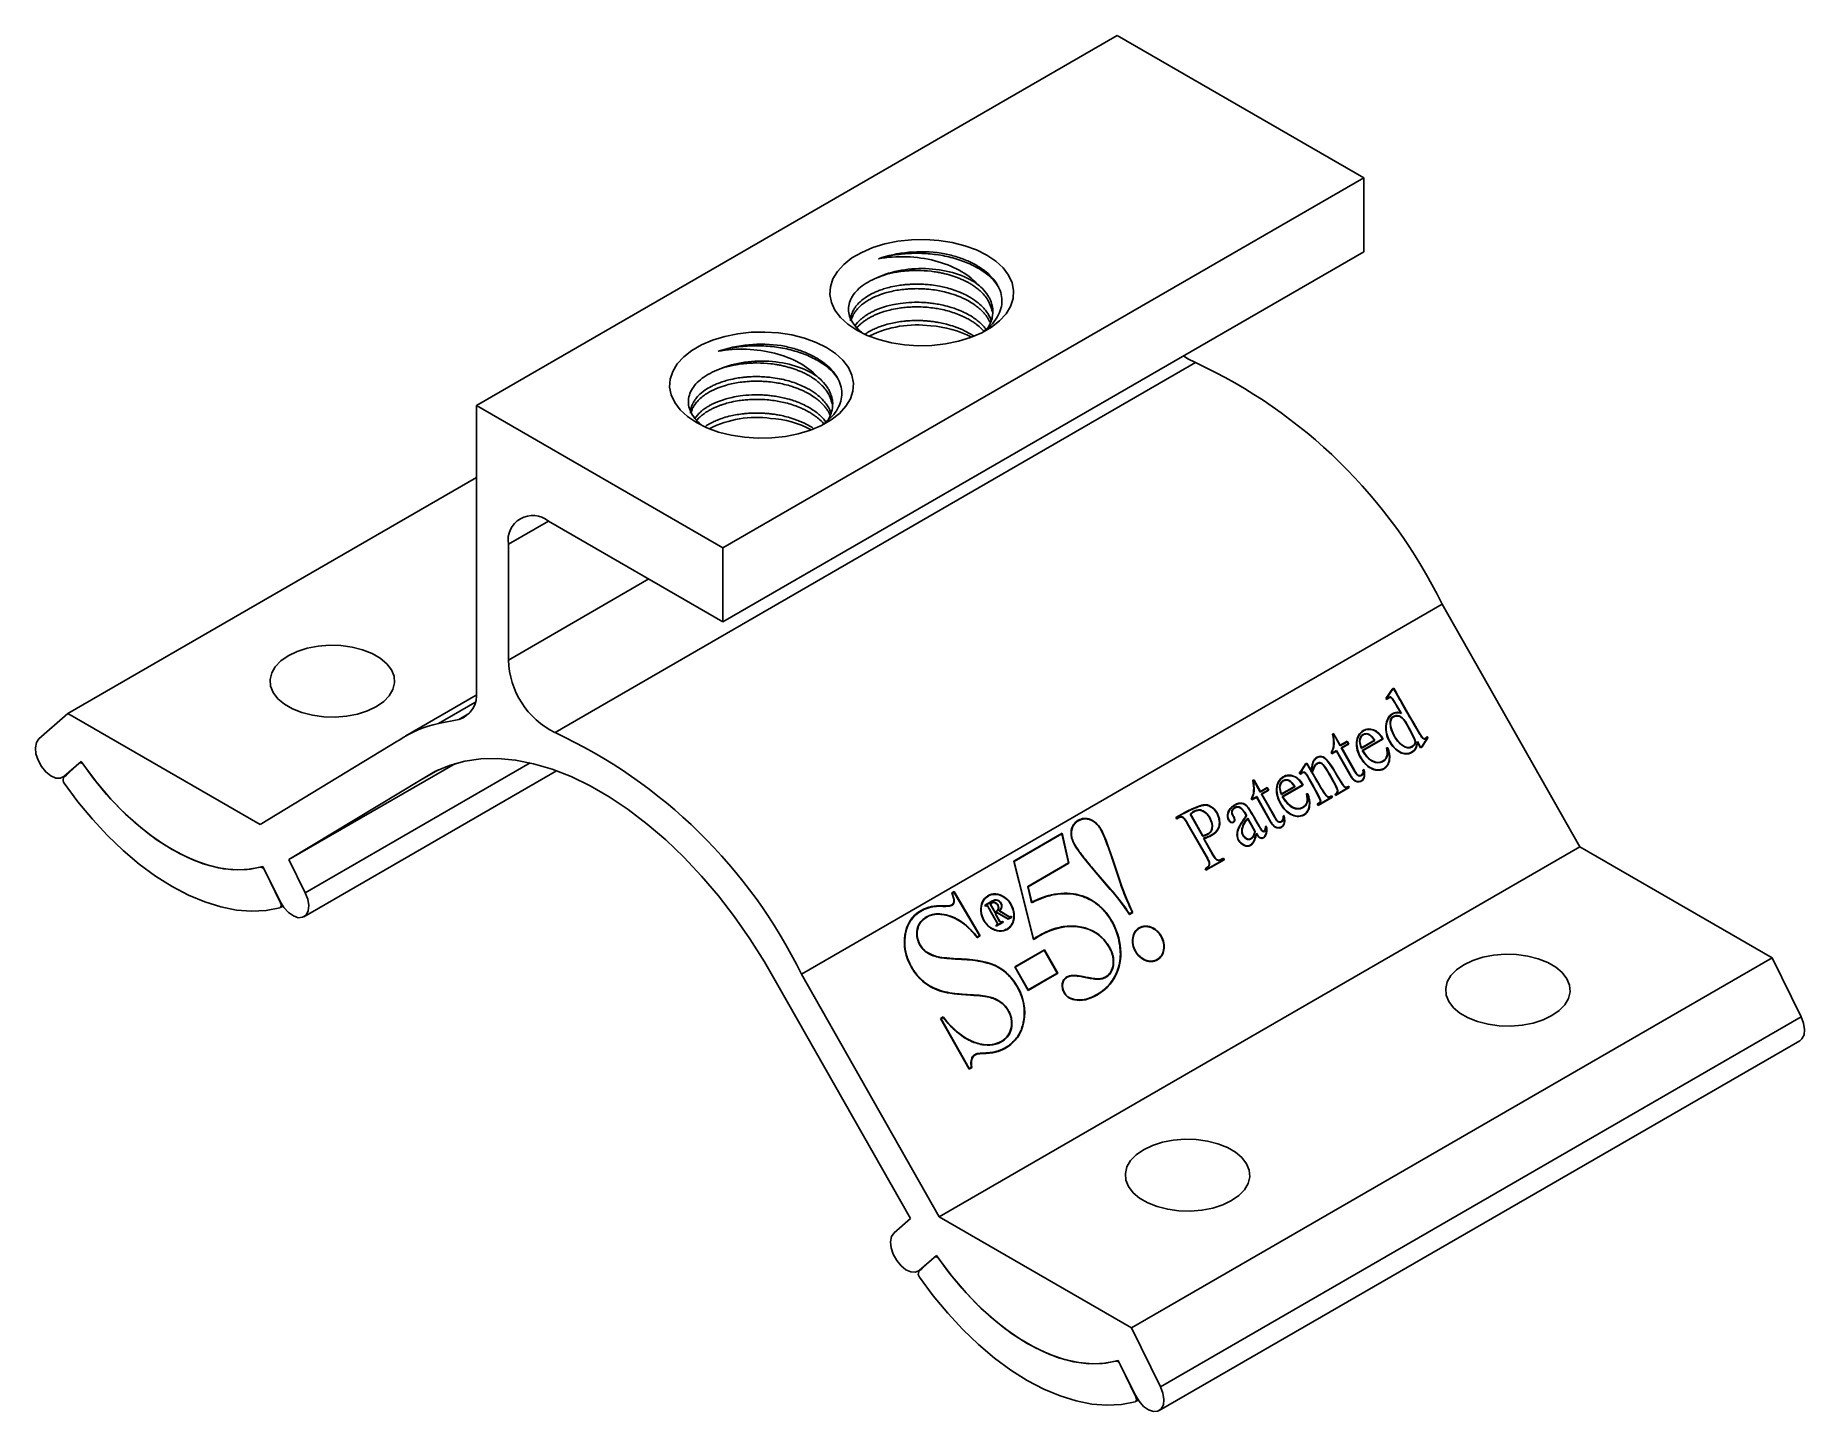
# Model space of a CAD drawing. Header units: inches. Extents: x -2.63 to 1.28, y -1.82 to 1.22.
import ezdxf

# ---------------------------------------------------------------- set-up
doc = ezdxf.new("R2010")
doc.units = ezdxf.units.IN
doc.header["$MEASUREMENT"] = 0

msp = doc.modelspace()

# ---------------------------------------------------------------- linework, layer by layer
at = {"color": 7, "linetype": 'Continuous', "lineweight": 25}
for p, q in [((-1.6562, 0.3999), (-0.242, 1.2163)), ((0.3025, 0.902), (-0.242, 1.2163)), ((-1.1118, 0.0855), (0.3025, 0.902)), ((0.3025, 0.7386), (0.3025, 0.902)), ((-1.1118, -0.0778), (0.3025, 0.7386)), ((-1.4826, -0.3222), (-0.0684, 0.4942)), ((-1.6562, 0.3999), (-1.6562, -0.2311)), ((-1.1118, 0.0855), (-1.6562, 0.3999)), ((-2.5579, -0.28), (-1.6562, 0.2406)), ((-1.4971, 0.1447), (-1.1118, -0.0778)), ((-1.5855, -0.1621), (-1.5855, 0.0937)), ((-1.1118, -0.0778), (-1.1118, 0.0855)), ((-0.9385, -0.855), (0.4757, -0.0385)), ((0.7797, -0.5739), (0.4757, -0.0385)), ((0.3596, -0.235), (0.3657, -0.226)), ((0.3598, -0.2359), (0.3658, -0.2271)), ((0.3603, -0.2356), (0.3663, -0.2268)), ((0.3657, -0.226), (0.3688, -0.2242)), ((0.3658, -0.2271), (0.3681, -0.2257)), ((0.3658, -0.2271), (0.3663, -0.2268)), ((0.3663, -0.2268), (0.3686, -0.2255)), ((0.3681, -0.2257), (0.3686, -0.2255)), ((0.3683, -0.2245), (0.3745, -0.2349)), ((0.3686, -0.2255), (0.3743, -0.235)), ((0.3688, -0.2242), (0.375, -0.2346)), ((-1.6566, -0.2398), (-1.812, -0.3295)), ((0.3517, -0.2468), (0.3596, -0.235)), ((0.3545, -0.2492), (0.3517, -0.2468)), ((0.3524, -0.247), (0.3598, -0.2359)), ((0.3524, -0.247), (0.3529, -0.2467)), ((0.3538, -0.2482), (0.3524, -0.247)), ((0.3529, -0.2467), (0.3603, -0.2356)), ((0.3543, -0.2479), (0.3529, -0.2467)), ((0.3538, -0.2482), (0.3543, -0.2479)), ((0.3581, -0.2453), (0.3586, -0.2451)), ((0.3598, -0.2359), (0.3603, -0.2356)), ((0.3745, -0.2349), (0.375, -0.2346)), ((0.3855, -0.2546), (0.386, -0.2543)), ((-2.5579, -0.28), (-2.622, -0.3362)), ((-2.1334, -0.525), (-2.5579, -0.28)), ((-1.695, -0.2932), (-1.7397, -0.3023)), ((0.3653, -0.2819), (0.3665, -0.2814)), ((0.3653, -0.2819), (0.3658, -0.2817)), ((0.3672, -0.2809), (0.3662, -0.2815)), ((0.3683, -0.2875), (0.3678, -0.2878)), ((0.3762, -0.2777), (0.3767, -0.2774)), ((0.3837, -0.2787), (0.3842, -0.2784)), ((0.3944, -0.2981), (0.3949, -0.2978)), ((-1.8294, -0.3406), (-2.1334, -0.525)), ((0.234, -0.3254), (0.2362, -0.3242)), ((0.2344, -0.3263), (0.2355, -0.3257)), ((0.2344, -0.3263), (0.2349, -0.326)), ((0.2349, -0.326), (0.236, -0.3254)), ((0.2355, -0.3257), (0.236, -0.3254)), ((0.236, -0.3254), (0.2363, -0.3259)), ((0.2363, -0.3259), (0.2507, -0.3513)), ((0.2365, -0.3258), (0.237, -0.3255)), ((0.2365, -0.3258), (0.2504, -0.3503)), ((0.237, -0.3255), (0.2509, -0.35)), ((0.2504, -0.3503), (0.2509, -0.35)), ((0.2506, -0.3513), (0.2652, -0.3429)), ((0.2507, -0.3513), (0.2657, -0.3426)), ((0.2509, -0.35), (0.266, -0.3413)), ((0.2682, -0.3469), (0.2531, -0.3556)), ((0.2689, -0.3476), (0.2538, -0.3563)), ((0.2694, -0.3473), (0.2543, -0.3561)), ((0.2652, -0.3429), (0.2657, -0.3426)), ((0.2655, -0.3416), (0.2689, -0.3476)), ((0.2657, -0.3426), (0.2682, -0.3469)), ((0.266, -0.3413), (0.2694, -0.3473)), ((0.2689, -0.3476), (0.2694, -0.3473)), ((0.2938, -0.3417), (0.2943, -0.3414)), ((0.297, -0.357), (0.3268, -0.3397)), ((0.2975, -0.3567), (0.3273, -0.3394)), ((0.2978, -0.3554), (0.3261, -0.339)), ((0.3439, -0.3357), (0.2993, -0.3614)), ((0.3446, -0.3364), (0.3, -0.3622)), ((0.3451, -0.3362), (0.3005, -0.3619)), ((0.301, -0.3272), (0.3015, -0.3269)), ((0.3014, -0.3187), (0.3019, -0.3185)), ((0.3027, -0.318), (0.3022, -0.3183)), ((0.3145, -0.3264), (0.315, -0.3261)), ((0.3268, -0.3397), (0.3273, -0.3394)), ((0.3446, -0.3364), (0.3451, -0.3362)), ((0.3693, -0.3285), (0.3698, -0.3282)), ((0.4277, -0.3546), (0.421, -0.3427)), ((0.4211, -0.3446), (0.4216, -0.3443)), ((0.4282, -0.3543), (0.4212, -0.3419)), ((0.428, -0.3556), (0.4216, -0.3443)), ((0.4366, -0.3437), (0.4308, -0.3529)), ((0.4369, -0.3446), (0.4309, -0.3539)), ((0.4374, -0.3443), (0.4314, -0.3536)), ((0.4369, -0.3446), (0.4374, -0.3443)), ((0.4375, -0.3356), (0.438, -0.3353)), ((0.4419, -0.3307), (0.4444, -0.3332)), ((0.4421, -0.332), (0.4426, -0.3317)), ((0.4424, -0.3304), (0.4449, -0.3329)), ((0.4426, -0.3317), (0.4437, -0.3329)), ((0.4444, -0.3332), (0.4449, -0.3329)), ((-2.5329, -0.3896), (-2.5673, -0.4216)), ((-2.5666, -0.4189), (-2.5287, -0.3856)), ((-2.528, -0.3867), (-2.5323, -0.3891)), ((-2.07, -0.6024), (-1.7026, -0.3903)), ((0.1743, -0.3912), (0.1773, -0.3894)), ((0.1768, -0.3897), (0.1863, -0.4064)), ((0.1773, -0.3894), (0.1868, -0.4061)), ((0.1907, -0.3879), (0.1912, -0.3876)), ((0.2004, -0.3771), (0.1999, -0.3774)), ((0.2007, -0.3905), (0.2002, -0.3908)), ((0.2096, -0.3749), (0.2101, -0.3746)), ((0.2324, -0.3687), (0.2308, -0.3659)), ((0.2313, -0.3663), (0.2318, -0.366)), ((0.2321, -0.3677), (0.2313, -0.3663)), ((0.2326, -0.3674), (0.2318, -0.366)), ((0.2321, -0.3677), (0.2326, -0.3674)), ((0.2426, -0.3628), (0.2324, -0.3687)), ((0.2421, -0.3631), (0.2324, -0.3687)), ((0.2428, -0.3615), (0.2326, -0.3674)), ((0.2421, -0.3631), (0.2426, -0.3628)), ((0.2715, -0.4137), (0.2423, -0.3618)), ((0.2713, -0.4138), (0.2426, -0.3628)), ((0.272, -0.4134), (0.2428, -0.3615)), ((0.2531, -0.3556), (0.2811, -0.405)), ((0.2538, -0.3563), (0.2543, -0.3561)), ((0.2538, -0.3563), (0.2813, -0.4049)), ((0.2543, -0.3561), (0.2819, -0.4047)), ((0.2963, -0.3781), (0.2968, -0.3778)), ((0.2973, -0.3557), (0.2978, -0.3554)), ((0.3, -0.3622), (0.3005, -0.3619)), ((0.3428, -0.3859), (0.3433, -0.3857)), ((0.3531, -0.3554), (0.3561, -0.3557)), ((0.3531, -0.3557), (0.3556, -0.356)), ((0.3536, -0.3567), (0.3541, -0.3564)), ((0.3541, -0.3564), (0.3556, -0.3566)), ((0.3556, -0.356), (0.3561, -0.3557)), ((0.4078, -0.3655), (0.4083, -0.3652)), ((0.4087, -0.3661), (0.4088, -0.366)), ((0.4089, -0.3529), (0.4094, -0.3526)), ((0.4097, -0.3536), (0.4102, -0.3533)), ((0.4181, -0.3557), (0.4186, -0.3554)), ((0.4277, -0.3546), (0.4282, -0.3543)), ((0.4314, -0.3536), (0.428, -0.3556)), ((0.4309, -0.3539), (0.428, -0.3556)), ((0.4308, -0.3529), (0.4282, -0.3543)), ((0.4309, -0.3539), (0.4314, -0.3536)), ((-2.5693, -0.4209), (-2.562, -0.4167)), ((-2.07, -0.6024), (-1.777, -0.4257)), ((-2.0367, -0.7284), (-1.479, -0.4064)), ((-1.777, -0.4257), (-1.74, -0.4043)), ((0.0575, -0.4273), (0.0597, -0.4261)), ((0.0579, -0.4282), (0.059, -0.4276)), ((0.0579, -0.4282), (0.0584, -0.4279)), ((0.0584, -0.4279), (0.0595, -0.4273)), ((0.059, -0.4276), (0.0595, -0.4273)), ((0.0595, -0.4273), (0.0598, -0.4278)), ((0.0598, -0.4278), (0.0741, -0.4532)), ((0.06, -0.4277), (0.0605, -0.4274)), ((0.06, -0.4277), (0.0739, -0.4522)), ((0.0605, -0.4274), (0.0744, -0.4519)), ((0.1245, -0.4291), (0.125, -0.4288)), ((0.1249, -0.4206), (0.1254, -0.4204)), ((0.1262, -0.4199), (0.1257, -0.4202)), ((0.138, -0.4283), (0.1385, -0.428)), ((0.1603, -0.412), (0.1637, -0.4069)), ((0.1631, -0.4145), (0.1603, -0.412)), ((0.161, -0.4123), (0.1639, -0.4079)), ((0.161, -0.4123), (0.1615, -0.412)), ((0.1624, -0.4135), (0.161, -0.4123)), ((0.1615, -0.412), (0.1645, -0.4076)), ((0.163, -0.4133), (0.1615, -0.412)), ((0.1624, -0.4135), (0.163, -0.4133)), ((0.1637, -0.4069), (0.1704, -0.397)), ((0.1639, -0.4079), (0.1707, -0.3979)), ((0.1639, -0.4079), (0.1645, -0.4076)), ((0.1645, -0.4076), (0.1712, -0.3976)), ((0.1668, -0.4107), (0.1674, -0.4104)), ((0.1704, -0.397), (0.1743, -0.3912)), ((0.1707, -0.3979), (0.1744, -0.3922)), ((0.1707, -0.3979), (0.1712, -0.3976)), ((0.1712, -0.3976), (0.1749, -0.3919)), ((0.1734, -0.4112), (0.1739, -0.411)), ((0.1744, -0.3922), (0.1766, -0.391)), ((0.1744, -0.3922), (0.1749, -0.3919)), ((0.1749, -0.3919), (0.1771, -0.3907)), ((0.1766, -0.391), (0.1771, -0.3907)), ((0.1771, -0.3907), (0.1874, -0.4088)), ((0.1785, -0.4183), (0.179, -0.418)), ((0.1863, -0.4064), (0.1868, -0.4061)), ((0.1885, -0.4103), (0.189, -0.41)), ((0.1925, -0.3996), (0.1931, -0.3993)), ((0.2715, -0.4137), (0.272, -0.4134)), ((0.2799, -0.4257), (0.2804, -0.4254)), ((0.2813, -0.4049), (0.2819, -0.4047)), ((0.2882, -0.4151), (0.2887, -0.4148)), ((0.2957, -0.4294), (0.2962, -0.4291)), ((0.2969, -0.4165), (0.2974, -0.4162)), ((0.301, -0.4049), (0.3038, -0.4033)), ((0.3015, -0.4058), (0.3026, -0.4051)), ((0.3015, -0.4058), (0.302, -0.4056)), ((0.302, -0.4056), (0.3031, -0.4049)), ((0.3026, -0.4051), (0.3031, -0.4049)), ((0.3455, -0.4021), (0.346, -0.4018)), ((0.0559, -0.4706), (0.0543, -0.4678)), ((0.0548, -0.4682), (0.0553, -0.4679)), ((0.0556, -0.4696), (0.0548, -0.4682)), ((0.0561, -0.4693), (0.0553, -0.4679)), ((0.0661, -0.4647), (0.0559, -0.4706)), ((0.0656, -0.465), (0.0559, -0.4706)), ((0.0663, -0.4634), (0.0561, -0.4693)), ((0.0656, -0.465), (0.0661, -0.4647)), ((0.095, -0.5156), (0.0658, -0.4637)), ((0.0948, -0.5157), (0.0661, -0.4647)), ((0.0955, -0.5153), (0.0663, -0.4634)), ((0.0739, -0.4522), (0.0744, -0.4519)), ((0.0741, -0.4532), (0.0892, -0.4445)), ((0.0741, -0.4532), (0.0887, -0.4448)), ((0.0744, -0.4519), (0.0895, -0.4432)), ((0.0917, -0.4488), (0.0766, -0.4575)), ((0.0766, -0.4575), (0.1046, -0.5069)), ((0.0924, -0.4495), (0.0773, -0.4582)), ((0.0773, -0.4582), (0.0778, -0.458)), ((0.0773, -0.4582), (0.1048, -0.5068)), ((0.0929, -0.4492), (0.0778, -0.458)), ((0.0778, -0.458), (0.1054, -0.5065)), ((0.0887, -0.4448), (0.0892, -0.4445)), ((0.089, -0.4435), (0.0924, -0.4495)), ((0.0892, -0.4445), (0.0917, -0.4488)), ((0.0895, -0.4432), (0.0929, -0.4492)), ((0.0924, -0.4495), (0.0929, -0.4492)), ((0.1173, -0.4436), (0.1178, -0.4433)), ((0.1205, -0.4589), (0.1503, -0.4416)), ((0.1208, -0.4576), (0.1213, -0.4573)), ((0.121, -0.4586), (0.1508, -0.4413)), ((0.1213, -0.4573), (0.1496, -0.4409)), ((0.1674, -0.4376), (0.1228, -0.4633)), ((0.1681, -0.4383), (0.1235, -0.4641)), ((0.1235, -0.4641), (0.124, -0.4638)), ((0.1686, -0.4381), (0.124, -0.4638)), ((0.1503, -0.4416), (0.1508, -0.4413)), ((0.1681, -0.4383), (0.1686, -0.4381)), ((0.1766, -0.4573), (0.1796, -0.4576)), ((0.1766, -0.4576), (0.1791, -0.4579)), ((0.1771, -0.4586), (0.1776, -0.4583)), ((0.1776, -0.4583), (0.1791, -0.4585)), ((0.1791, -0.4579), (0.1796, -0.4576)), ((0.2339, -0.4645), (0.2019, -0.4829)), ((0.2334, -0.4648), (0.2019, -0.4829)), ((0.2327, -0.464), (0.2022, -0.4816)), ((0.2296, -0.463), (0.2301, -0.4627)), ((0.2315, -0.463), (0.232, -0.4627)), ((0.2316, -0.4617), (0.2334, -0.4648)), ((0.232, -0.4627), (0.2327, -0.464)), ((0.2322, -0.4614), (0.2339, -0.4645)), ((0.2334, -0.4648), (0.2339, -0.4645)), ((0.2406, -0.4606), (0.2393, -0.4582)), ((0.2399, -0.4588), (0.2404, -0.4585)), ((0.2403, -0.4596), (0.2399, -0.4588)), ((0.2403, -0.4596), (0.2408, -0.4593)), ((0.2408, -0.4593), (0.2404, -0.4585)), ((0.2708, -0.4431), (0.2406, -0.4606)), ((0.2703, -0.4434), (0.2406, -0.4606)), ((0.2696, -0.4427), (0.2408, -0.4593)), ((0.2689, -0.4411), (0.2694, -0.4408)), ((0.269, -0.441), (0.2703, -0.4434)), ((0.2693, -0.442), (0.2696, -0.4427)), ((0.2695, -0.4407), (0.2708, -0.4431)), ((0.2703, -0.4434), (0.2708, -0.4431)), ((-0.0997, -0.5035), (-0.1002, -0.5037)), ((-0.0803, -0.5024), (-0.0777, -0.5072)), ((-0.0798, -0.5029), (-0.0793, -0.5026)), ((-0.0798, -0.5029), (-0.0775, -0.5071)), ((-0.0793, -0.5026), (-0.077, -0.5068)), ((-0.0777, -0.5072), (-0.0529, -0.551)), ((-0.0775, -0.5071), (-0.077, -0.5068)), ((-0.0775, -0.5071), (-0.0532, -0.5501)), ((-0.077, -0.5068), (-0.0527, -0.5499)), ((-0.0745, -0.4981), (-0.074, -0.4979)), ((-0.0578, -0.4932), (-0.0573, -0.4929)), ((-0.0208, -0.5007), (-0.0203, -0.5005)), ((0.0122, -0.5027), (0.0127, -0.5024)), ((0.0123, -0.4944), (0.0128, -0.4942)), ((0.0165, -0.4882), (0.017, -0.4879)), ((0.0173, -0.4889), (0.0168, -0.4892)), ((0.0184, -0.4883), (0.017, -0.4891)), ((0.0191, -0.4821), (0.0186, -0.4824)), ((0.0305, -0.4881), (0.031, -0.4879)), ((0.0432, -0.5054), (0.0392, -0.4984)), ((0.0394, -0.4982), (0.0399, -0.4979)), ((0.0438, -0.5059), (0.0394, -0.4982)), ((0.0443, -0.5056), (0.0399, -0.4979)), ((0.0426, -0.4823), (0.0431, -0.482)), ((0.0438, -0.5059), (0.0443, -0.5056)), ((0.0556, -0.4696), (0.0561, -0.4693)), ((0.1048, -0.5068), (0.1054, -0.5065)), ((0.1198, -0.48), (0.1203, -0.4797)), ((0.1245, -0.5068), (0.1273, -0.5052)), ((0.125, -0.5077), (0.1261, -0.507)), ((0.125, -0.5077), (0.1255, -0.5074)), ((0.1255, -0.5074), (0.1266, -0.5068)), ((0.1261, -0.507), (0.1266, -0.5068)), ((0.1663, -0.4878), (0.1668, -0.4875)), ((0.169, -0.504), (0.1695, -0.5037)), ((0.2019, -0.4829), (0.2002, -0.4798)), ((0.2009, -0.4806), (0.2014, -0.4803)), ((0.2017, -0.4819), (0.2009, -0.4806)), ((0.2022, -0.4816), (0.2014, -0.4803)), ((0.2017, -0.4819), (0.2022, -0.4816)), ((-0.4701, -0.6058), (-0.363, -0.544)), ((-0.4696, -0.6066), (-0.3641, -0.5457)), ((-0.4691, -0.6064), (-0.3636, -0.5454)), ((-0.3641, -0.5457), (-0.3636, -0.5454)), ((-0.3636, -0.5454), (-0.349, -0.6094)), ((-0.3635, -0.5442), (-0.3485, -0.6103)), ((-0.363, -0.544), (-0.348, -0.61)), ((-0.3265, -0.5162), (-0.327, -0.5165)), ((-0.1105, -0.5127), (-0.1124, -0.5095)), ((-0.1117, -0.5102), (-0.1112, -0.5099)), ((-0.1108, -0.5117), (-0.1117, -0.5102)), ((-0.1103, -0.5114), (-0.1112, -0.5099)), ((-0.1094, -0.5122), (-0.111, -0.513)), ((-0.1108, -0.5117), (-0.1103, -0.5114)), ((-0.1089, -0.5118), (-0.1095, -0.512)), ((-0.0436, -0.5976), (-0.0869, -0.5228)), ((-0.0867, -0.5227), (-0.0862, -0.5224)), ((-0.0434, -0.5975), (-0.0867, -0.5227)), ((-0.0429, -0.5972), (-0.0862, -0.5224)), ((-0.0376, -0.5098), (-0.0371, -0.5095)), ((-0.0327, -0.5357), (-0.0322, -0.5355)), ((0.0046, -0.5151), (0.0051, -0.5148)), ((0.0139, -0.5199), (0.0144, -0.5196)), ((0.016, -0.509), (0.0165, -0.5087)), ((0.0172, -0.5178), (0.0177, -0.5175)), ((0.0257, -0.5352), (0.0262, -0.5349)), ((0.0376, -0.5252), (0.0381, -0.525)), ((0.0627, -0.5408), (0.046, -0.5113)), ((0.046, -0.5128), (0.0465, -0.5125)), ((0.0632, -0.5405), (0.0465, -0.511)), ((0.0623, -0.5405), (0.0465, -0.5125)), ((0.0627, -0.5408), (0.0632, -0.5405)), ((0.0659, -0.5464), (0.0664, -0.5461)), ((0.0769, -0.5376), (0.0774, -0.5374)), ((0.0821, -0.5398), (0.0826, -0.5395)), ((0.083, -0.5404), (0.0834, -0.5402)), ((0.0859, -0.5284), (0.0886, -0.5333)), ((0.0863, -0.5309), (0.0868, -0.5306)), ((0.0864, -0.5282), (0.0891, -0.533)), ((0.0868, -0.5306), (0.0882, -0.5331)), ((0.0872, -0.5444), (0.0877, -0.5441)), ((0.0886, -0.5333), (0.0891, -0.533)), ((0.095, -0.5156), (0.0955, -0.5153)), ((0.1034, -0.5276), (0.1039, -0.5273)), ((0.1117, -0.5169), (0.1122, -0.5167)), ((0.1192, -0.5313), (0.1197, -0.531)), ((0.1204, -0.5184), (0.1209, -0.5181)), ((-0.6345, -1.3903), (0.7797, -0.5739)), ((-0.0532, -0.5501), (-0.0527, -0.5499)), ((-0.0513, -0.5551), (-0.0303, -0.5926)), ((-0.0505, -0.5561), (-0.05, -0.5559)), ((-0.0505, -0.5561), (-0.0301, -0.5925)), ((-0.05, -0.5559), (-0.0295, -0.5922)), ((-0.0447, -0.5471), (-0.0442, -0.5468)), ((-0.0363, -0.5496), (-0.038, -0.5508)), ((-0.038, -0.5508), (-0.0375, -0.5505)), ((-0.0362, -0.5498), (-0.0357, -0.5496)), ((0.0267, -0.5601), (0.0272, -0.5599)), ((0.0359, -0.5484), (0.0364, -0.5481)), ((0.046, -0.5571), (0.0465, -0.5569)), ((0.0511, -0.5709), (0.0516, -0.5707)), ((0.0525, -0.5566), (0.053, -0.5563)), ((0.0617, -0.5589), (0.0622, -0.5587)), ((0.0803, -0.5539), (0.0809, -0.5537)), ((1.2041, -0.8189), (0.7797, -0.5739)), ((-2.1273, -0.6173), (-2.0893, -0.6945)), ((-2.034, -0.6757), (-2.07, -0.6024)), ((-0.4265, -0.7787), (-0.4701, -0.6058)), ((-0.4696, -0.6066), (-0.4691, -0.6064)), ((-0.4265, -0.7775), (-0.4696, -0.6066)), ((-0.426, -0.7772), (-0.4691, -0.6064)), ((-0.349, -0.6094), (-0.4392, -0.6615)), ((-0.3485, -0.6103), (-0.4387, -0.6624)), ((-0.348, -0.61), (-0.4382, -0.6621)), ((-0.3485, -0.6103), (-0.348, -0.61)), ((-0.2521, -0.6022), (-0.2346, -0.655)), ((-0.2518, -0.6023), (-0.2513, -0.602)), ((-0.2518, -0.6023), (-0.2343, -0.6551)), ((-0.2513, -0.602), (-0.2338, -0.6548)), ((-0.0477, -0.6227), (-0.0473, -0.6225)), ((-0.0459, -0.626), (-0.0477, -0.6227)), ((-0.047, -0.6235), (-0.0465, -0.6232)), ((-0.0462, -0.625), (-0.047, -0.6235)), ((-0.0457, -0.6247), (-0.0465, -0.6232)), ((-0.0462, -0.625), (-0.0457, -0.6247)), ((-0.0053, -0.6025), (-0.0459, -0.626)), ((-0.0058, -0.6028), (-0.0459, -0.6259)), ((-0.0065, -0.602), (-0.0457, -0.6247)), ((-0.0434, -0.5975), (-0.0429, -0.5972)), ((-0.0301, -0.5925), (-0.0295, -0.5922)), ((-0.0098, -0.6008), (-0.0093, -0.6005)), ((-0.0078, -0.6008), (-0.0073, -0.6006)), ((-0.0076, -0.5996), (-0.0058, -0.6028)), ((-0.0073, -0.6006), (-0.0065, -0.602)), ((-0.0071, -0.5993), (-0.0053, -0.6025)), ((-0.0058, -0.6028), (-0.0053, -0.6025)), ((-2.0886, -0.6979), (-2.123, -0.6262)), ((-0.4392, -0.6615), (-0.4305, -0.6979)), ((-0.4387, -0.6624), (-0.4382, -0.6621)), ((-0.4387, -0.6624), (-0.4305, -0.6967)), ((-0.4382, -0.6621), (-0.43, -0.6965)), ((-0.2928, -0.6257), (-0.2922, -0.6254)), ((-0.2567, -0.6677), (-0.2928, -0.6257)), ((-0.2568, -0.6681), (-0.2928, -0.626)), ((-0.2562, -0.6675), (-0.2922, -0.6254)), ((-0.2343, -0.6551), (-0.2338, -0.6548)), ((-0.6076, -0.7028), (-0.6071, -0.7025)), ((-0.6069, -0.6757), (-0.6018, -0.6728)), ((-0.6063, -0.6766), (-0.6025, -0.6743)), ((-0.6063, -0.6766), (-0.6058, -0.6763)), ((-0.6058, -0.6763), (-0.6019, -0.6741)), ((-0.6025, -0.6743), (-0.6019, -0.6741)), ((-0.6023, -0.6731), (-0.5445, -0.7708)), ((-0.6019, -0.6741), (-0.5452, -0.7701)), ((-0.6018, -0.6728), (-0.544, -0.7705)), ((-0.5408, -0.7017), (-0.5403, -0.7014)), ((-0.5256, -0.6825), (-0.5261, -0.6827)), ((-0.5221, -0.7005), (-0.5113, -0.7195)), ((-0.5215, -0.701), (-0.521, -0.7007)), ((-0.5215, -0.701), (-0.5116, -0.7185)), ((-0.521, -0.7007), (-0.5111, -0.7182)), ((-0.5185, -0.6985), (-0.519, -0.6988)), ((-0.5171, -0.6946), (-0.5176, -0.6949)), ((-0.4305, -0.6967), (-0.43, -0.6965)), ((-0.3196, -0.6827), (-0.3191, -0.6824)), ((-0.2567, -0.6677), (-0.2562, -0.6675)), ((-2.0892, -0.7083), (-2.0833, -0.7049)), ((-0.6727, -0.7149), (-0.6732, -0.7152)), ((-0.6612, -0.7291), (-0.6617, -0.7294)), ((-0.6517, -0.7062), (-0.6512, -0.7059)), ((-0.533, -0.7052), (-0.5341, -0.7033)), ((-0.5334, -0.704), (-0.5329, -0.7038)), ((-0.5333, -0.7043), (-0.5334, -0.704)), ((-0.5333, -0.7043), (-0.5327, -0.704)), ((-0.5327, -0.7051), (-0.533, -0.7052)), ((-0.5327, -0.704), (-0.5329, -0.7038)), ((-0.5276, -0.7052), (-0.5271, -0.705)), ((-0.5116, -0.7185), (-0.5111, -0.7182)), ((-0.5069, -0.7188), (-0.5112, -0.7213)), ((-0.5112, -0.7213), (-0.5014, -0.7386)), ((-0.5073, -0.7202), (-0.5105, -0.7221)), ((-0.5105, -0.7221), (-0.51, -0.7218)), ((-0.5105, -0.7221), (-0.5012, -0.7384)), ((-0.5068, -0.7199), (-0.51, -0.7218)), ((-0.51, -0.7218), (-0.5007, -0.7382)), ((-0.4927, -0.7403), (-0.5087, -0.7495)), ((-0.4932, -0.7406), (-0.5087, -0.7495)), ((-0.4939, -0.7398), (-0.5085, -0.7482)), ((-0.4827, -0.7333), (-0.5074, -0.7191)), ((-0.5073, -0.7202), (-0.5068, -0.7199)), ((-0.4822, -0.733), (-0.5069, -0.7188)), ((-0.482, -0.7341), (-0.5068, -0.7199)), ((-0.5024, -0.7157), (-0.4832, -0.727)), ((-0.5014, -0.7159), (-0.5009, -0.7156)), ((-0.5014, -0.7159), (-0.4834, -0.7264)), ((-0.5012, -0.7384), (-0.5007, -0.7382)), ((-0.5009, -0.7156), (-0.4829, -0.7261)), ((-0.4946, -0.7391), (-0.4941, -0.7388)), ((-0.4942, -0.7388), (-0.4932, -0.7406)), ((-0.4939, -0.7398), (-0.4939, -0.7398)), ((-0.4937, -0.7386), (-0.4927, -0.7403)), ((-0.4932, -0.7406), (-0.4927, -0.7403)), ((-0.4834, -0.7264), (-0.4829, -0.7261)), ((-0.4827, -0.7333), (-0.4822, -0.733)), ((-0.4753, -0.7291), (-0.4822, -0.733)), ((-0.4741, -0.7296), (-0.482, -0.7341)), ((-0.4746, -0.7298), (-0.482, -0.7341)), ((-0.4783, -0.7286), (-0.4778, -0.7283)), ((-0.4756, -0.7281), (-0.4751, -0.7278)), ((-0.4756, -0.7281), (-0.4746, -0.7298)), ((-0.4754, -0.729), (-0.4753, -0.7291)), ((-0.4751, -0.7278), (-0.4741, -0.7296)), ((-0.4746, -0.7298), (-0.4741, -0.7296)), ((-0.4708, -0.7379), (-0.4703, -0.7376)), ((-0.2076, -0.7193), (-0.2151, -0.7236)), ((-0.2149, -0.7224), (-0.2144, -0.7221)), ((-0.2071, -0.719), (-0.2146, -0.7233)), ((-0.2082, -0.7185), (-0.2144, -0.7221)), ((-0.2076, -0.7193), (-0.2071, -0.719)), ((-0.5445, -0.7708), (-0.5513, -0.7747)), ((-0.5512, -0.7735), (-0.5507, -0.7733)), ((-0.544, -0.7705), (-0.5508, -0.7745)), ((-0.5452, -0.7701), (-0.5507, -0.7733)), ((-0.5445, -0.7708), (-0.544, -0.7705)), ((-0.5087, -0.7495), (-0.5096, -0.7478)), ((-0.509, -0.7485), (-0.5085, -0.7482)), ((-0.509, -0.7485), (-0.5085, -0.7482)), ((-0.509, -0.7485), (-0.509, -0.7485)), ((-0.5085, -0.7482), (-0.5085, -0.7482)), ((-0.5064, -0.7432), (-0.5059, -0.7429)), ((-0.4863, -0.7564), (-0.4858, -0.7561)), ((-0.4265, -0.7775), (-0.426, -0.7772)), ((-0.4094, -0.7686), (-0.4099, -0.7688)), ((-0.1929, -0.7539), (-0.1924, -0.7536)), ((-0.192, -0.7534), (-0.1925, -0.7537)), ((-0.6638, -0.8058), (-0.6633, -0.8056)), ((-0.6368, -0.8172), (-0.6363, -0.8169)), ((-0.4678, -0.8389), (-0.4024, -0.8012)), ((-0.4671, -0.8397), (-0.4032, -0.8027)), ((-0.4666, -0.8394), (-0.4026, -0.8025)), ((-0.4032, -0.8027), (-0.4026, -0.8025)), ((-0.4029, -0.8015), (-0.3734, -0.8534)), ((-0.4026, -0.8025), (-0.3741, -0.8527)), ((-0.4024, -0.8012), (-0.3729, -0.8531)), ((-0.2101, -1.6353), (1.2041, -0.8189)), ((1.2682, -0.9492), (1.2041, -0.8189)), ((-0.6345, -1.3903), (-0.9385, -0.855)), ((-0.5861, -0.8218), (-0.5856, -0.8215)), ((-0.5053, -0.8392), (-0.5048, -0.8389)), ((-0.4383, -0.8909), (-0.4678, -0.8389)), ((-0.4671, -0.8397), (-0.4666, -0.8394)), ((-0.4386, -0.8899), (-0.4671, -0.8397)), ((-0.4381, -0.8896), (-0.4666, -0.8394)), ((-0.3729, -0.8531), (-0.4383, -0.8909)), ((-0.3734, -0.8534), (-0.4383, -0.8908)), ((-0.3741, -0.8527), (-0.4381, -0.8896)), ((-0.3734, -0.8534), (-0.3729, -0.8531)), ((-0.1542, -0.8232), (-0.1537, -0.8229)), ((-0.1533, -0.8238), (-0.1528, -0.8235)), ((-0.9909, -0.8795), (-0.698, -1.3945)), ((-0.4386, -0.8899), (-0.4381, -0.8896)), ((-0.3526, -0.8624), (-0.3531, -0.8627)), ((-0.3056, -0.863), (-0.3051, -0.8627)), ((-0.2806, -0.8654), (-0.2801, -0.8651)), ((-0.268, -0.8615), (-0.2675, -0.8613)), ((-0.5658, -0.9009), (-0.5653, -0.9006)), ((-0.3365, -0.9113), (-0.336, -0.911)), ((-0.2886, -0.9013), (-0.2881, -0.901)), ((-0.6317, -0.9529), (-0.6259, -0.9496)), ((-0.5683, -1.0646), (-0.6317, -0.9529)), ((-0.631, -0.9536), (-0.6265, -0.951)), ((-0.631, -0.9536), (-0.6305, -0.9534)), ((-0.5686, -1.0636), (-0.631, -0.9536)), ((-0.6305, -0.9534), (-0.626, -0.9508)), ((-0.5681, -1.0633), (-0.6305, -0.9534)), ((-0.6265, -0.951), (-0.626, -0.9508)), ((-0.146, -1.7656), (1.2682, -0.9492)), ((-0.4994, -1.0046), (-0.4989, -1.0043)), ((-0.1487, -1.8183), (1.2655, -1.0019)), ((-0.5554, -1.0334), (-0.5559, -1.0337)), ((-0.5407, -1.0296), (-0.5402, -1.0294)), ((-0.4911, -1.0188), (-0.4906, -1.0185)), ((-0.5686, -1.0636), (-0.5681, -1.0633)), ((-0.5625, -1.0612), (-0.5683, -1.0646)), ((-0.563, -1.0615), (-0.5683, -1.0646)), ((-0.5635, -1.0606), (-0.5681, -1.0633)), ((-0.563, -1.0615), (-0.5625, -1.0612)), ((-0.698, -1.3945), (-0.734, -1.4261)), ((-0.2101, -1.6353), (-0.6345, -1.3903)), ((-0.6449, -1.4795), (-0.6793, -1.5115)), ((-0.6786, -1.5089), (-0.6407, -1.4756)), ((-0.64, -1.4766), (-0.6443, -1.4791)), ((-0.6813, -1.5108), (-0.674, -1.5066)), ((-0.146, -1.7656), (-0.2101, -1.6353)), ((-0.2393, -1.7073), (-0.2014, -1.7844)), ((-0.2007, -1.7879), (-0.2351, -1.7161)), ((-0.2013, -1.7982), (-0.1953, -1.7948))]:
    msp.add_line(p, q, dxfattribs=at)
at = {"color": 8, "linetype": 'Continuous', "lineweight": 25}
for p, q in [((-1.5855, 0.0937), (-1.4971, 0.1447)), ((-1.5855, -0.1621), (-1.2756, 0.0168)), ((-1.7397, -0.3023), (-1.6593, -0.2559)), ((-1.695, -0.2932), (-1.6714, -0.2795)), ((-2.034, -0.6757), (-1.5373, -0.389)), ((-2.5666, -0.4189), (-2.5609, -0.4157)), ((-2.123, -0.6262), (-2.123, -0.6262)), ((-2.0886, -0.6979), (-2.0878, -0.6975)), ((-0.6786, -1.5089), (-0.6729, -1.5056)), ((-0.235, -1.7161), (-0.2351, -1.7161)), ((-0.2007, -1.7879), (-0.1998, -1.7874))]:
    msp.add_line(p, q, dxfattribs=at)
at = {"color": 7, "linetype": 'Continuous', "lineweight": 25, "flags": 128}
for points in [[(-0.8166, 0.5659), (-0.7936, 0.5544), (-0.768, 0.5451), (-0.7401, 0.5381), (-0.7108, 0.5336), (-0.6807, 0.5316), (-0.6504, 0.5323), (-0.6206, 0.5355), (-0.5919, 0.5413), (-0.5651, 0.5495), (-0.5407, 0.5599), (-0.5192, 0.5723), (-0.5012, 0.5864), (-0.487, 0.6019), (-0.477, 0.6184), (-0.4714, 0.6356), (-0.4702, 0.6531), (-0.4736, 0.6705), (-0.4815, 0.6874), (-0.4936, 0.7035), (-0.5098, 0.7183), (-0.5296, 0.7316), (-0.5525, 0.743), (-0.5782, 0.7523), (-0.606, 0.7593), (-0.6354, 0.7639), (-0.6655, 0.7658), (-0.6958, 0.7652), (-0.7256, 0.7619), (-0.7543, 0.7561), (-0.7811, 0.7479), (-0.8055, 0.7375), (-0.827, 0.7252), (-0.845, 0.7111), (-0.8592, 0.6956), (-0.8692, 0.6791), (-0.8748, 0.6618), (-0.876, 0.6443), (-0.8726, 0.6269), (-0.8647, 0.61), (-0.8526, 0.594), (-0.8364, 0.5791), (-0.8166, 0.5659)], [(-1.1702, 0.3618), (-1.1472, 0.3503), (-1.1215, 0.341), (-1.0937, 0.334), (-1.0644, 0.3295), (-1.0342, 0.3275), (-1.0039, 0.3282), (-0.9741, 0.3314), (-0.9455, 0.3372), (-0.9186, 0.3454), (-0.8942, 0.3558), (-0.8728, 0.3682), (-0.8548, 0.3823), (-0.8406, 0.3978), (-0.8306, 0.4143), (-0.8249, 0.4315), (-0.8238, 0.449), (-0.8272, 0.4664), (-0.835, 0.4833), (-0.8472, 0.4994), (-0.8633, 0.5142), (-0.8831, 0.5275), (-0.9061, 0.5389), (-0.9318, 0.5482), (-0.9596, 0.5552), (-0.9889, 0.5598), (-1.0191, 0.5617), (-1.0494, 0.5611), (-1.0792, 0.5578), (-1.1078, 0.552), (-1.1347, 0.5438), (-1.1591, 0.5334), (-1.1805, 0.5211), (-1.1985, 0.507), (-1.2127, 0.4915), (-1.2227, 0.4749), (-1.2284, 0.4577), (-1.2295, 0.4402), (-1.2261, 0.4228), (-1.2183, 0.4059), (-1.2061, 0.3899), (-1.19, 0.375), (-1.1702, 0.3618)], [(-0.0684, 0.4942), (-0.0854, 0.5027), (-0.095, 0.5092)], [(-2.0714, -0.1526), (-2.0876, -0.1639), (-2.1, -0.1767), (-2.108, -0.1906), (-2.1115, -0.2051), (-2.1104, -0.2197), (-2.1045, -0.2339), (-2.0943, -0.2473), (-2.08, -0.2594), (-2.062, -0.2698), (-2.0411, -0.2781), (-2.0179, -0.284), (-1.9932, -0.2873), (-1.9678, -0.288), (-1.9427, -0.286), (-1.9186, -0.2813), (-1.8965, -0.2742), (-1.8769, -0.2649), (-1.8607, -0.2536), (-1.8484, -0.2408), (-1.8403, -0.2269), (-1.8368, -0.2124), (-1.838, -0.1978), (-1.8438, -0.1835), (-1.854, -0.1701), (-1.8684, -0.158), (-1.8863, -0.1477), (-1.9073, -0.1394), (-1.9305, -0.1335), (-1.9552, -0.1301), (-1.9805, -0.1294), (-2.0057, -0.1315), (-2.0297, -0.1361), (-2.0519, -0.1432), (-2.0714, -0.1526)], [(-2.622, -0.3362), (-2.6274, -0.3442), (-2.6296, -0.3554), (-2.6284, -0.3689), (-2.6238, -0.3831), (-2.6163, -0.3969), (-2.6067, -0.4087), (-2.5958, -0.4175), (-2.5848, -0.4224), (-2.5748, -0.4229), (-2.5666, -0.4189)], [(-2.5231, -0.3936), (-2.5243, -0.3922), (-2.5256, -0.3909), (-2.5269, -0.3899), (-2.5283, -0.3891), (-2.5296, -0.3888), (-2.5309, -0.3887), (-2.532, -0.389), (-2.5329, -0.3896)], [(-2.5287, -0.3856), (-2.5013, -0.4232), (-2.4723, -0.4584), (-2.4417, -0.491), (-2.4101, -0.5207), (-2.3776, -0.5471), (-2.3446, -0.57), (-2.3114, -0.5891), (-2.2784, -0.6044), (-2.2459, -0.6155), (-2.2142, -0.6224), (-2.1837, -0.625), (-2.1546, -0.6233), (-2.1273, -0.6173)], [(-1.777, -0.4257), (-1.7475, -0.408), (-1.7157, -0.3944), (-1.6818, -0.3851), (-1.646, -0.3801), (-1.6086, -0.3793), (-1.5697, -0.3829), (-1.5297, -0.3908), (-1.4887, -0.403), (-1.4471, -0.4193), (-1.4051, -0.4397), (-1.3629, -0.464), (-1.3209, -0.4921), (-1.2793, -0.5239), (-1.2383, -0.559), (-1.1983, -0.5973), (-1.1594, -0.6386), (-1.122, -0.6826), (-1.0862, -0.7289), (-1.0523, -0.7774), (-1.0205, -0.8277), (-0.9909, -0.8795)], [(-2.1328, -0.6189), (-2.1619, -0.6242), (-2.1929, -0.6246), (-2.2253, -0.6204), (-2.2589, -0.6115), (-2.2932, -0.598), (-2.328, -0.5801), (-2.3627, -0.5579), (-2.3971, -0.5317), (-2.4306, -0.5019), (-2.4631, -0.4687), (-2.494, -0.4324), (-2.5231, -0.3936)], [(-2.5659, -0.434), (-2.5357, -0.4748), (-2.5037, -0.5133), (-2.4704, -0.5493), (-2.4358, -0.5824), (-2.4004, -0.6123), (-2.3643, -0.6388), (-2.328, -0.6617), (-2.2916, -0.6808), (-2.2556, -0.6959), (-2.2201, -0.7069), (-2.1856, -0.7137), (-2.1522, -0.7163), (-2.1203, -0.7146), (-2.0901, -0.7087)], [(-2.0901, -0.7087), (-2.089, -0.7082), (-2.0882, -0.7074), (-2.0876, -0.7062), (-2.0872, -0.7049), (-2.0872, -0.7033), (-2.0874, -0.7016), (-2.0879, -0.6998), (-2.0886, -0.6979)], [(-2.0893, -0.6945), (-2.0812, -0.7078), (-2.0711, -0.7189), (-2.0601, -0.7267), (-2.0493, -0.7305), (-2.0397, -0.7297), (-2.0322, -0.7246), (-2.0276, -0.7157), (-2.0263, -0.7037), (-2.0285, -0.6899), (-2.034, -0.6757)], [(0.5237, -0.8343), (0.5075, -0.8456), (0.4951, -0.8584), (0.4871, -0.8723), (0.4836, -0.8868), (0.4847, -0.9014), (0.4905, -0.9157), (0.5008, -0.9291), (0.5151, -0.9411), (0.5331, -0.9515), (0.554, -0.9598), (0.5772, -0.9657), (0.6019, -0.969), (0.6273, -0.9697), (0.6524, -0.9677), (0.6764, -0.963), (0.6986, -0.9559), (0.7181, -0.9466), (0.7343, -0.9353), (0.7467, -0.9225), (0.7548, -0.9086), (0.7583, -0.8941), (0.7571, -0.8795), (0.7513, -0.8652), (0.741, -0.8518), (0.7267, -0.8397), (0.7088, -0.8294), (0.6878, -0.8211), (0.6646, -0.8152), (0.6399, -0.8118), (0.6146, -0.8111), (0.5894, -0.8132), (0.5654, -0.8178), (0.5432, -0.8249), (0.5237, -0.8343)], [(-0.4984, -1.0047), (-0.4948, -1.003), (-0.485, -0.9944), (-0.4783, -0.9837), (-0.4749, -0.9712), (-0.4747, -0.9584), (-0.4774, -0.9459), (-0.4826, -0.9347), (-0.4897, -0.9251), (-0.4987, -0.9171), (-0.5097, -0.9107), (-0.5223, -0.9061), (-0.5402, -0.9029), (-0.5658, -0.9009), (-0.5658, -0.9009)], [(1.2655, -1.0019), (1.27, -0.9981), (1.2746, -0.9892), (1.2759, -0.9772), (1.2737, -0.9634), (1.2682, -0.9492)], [(-0.1834, -1.2425), (-0.1996, -1.2538), (-0.212, -1.2666), (-0.22, -1.2805), (-0.2235, -1.295), (-0.2224, -1.3096), (-0.2166, -1.3239), (-0.2063, -1.3373), (-0.192, -1.3493), (-0.174, -1.3597), (-0.1531, -1.368), (-0.1299, -1.3739), (-0.1052, -1.3772), (-0.0798, -1.3779), (-0.0547, -1.3759), (-0.0307, -1.3712), (-0.0085, -1.3641), (0.011, -1.3548), (0.0272, -1.3435), (0.0396, -1.3307), (0.0477, -1.3168), (0.0512, -1.3023), (0.05, -1.2877), (0.0442, -1.2734), (0.0339, -1.26), (0.0196, -1.2479), (0.0016, -1.2376), (-0.0193, -1.2293), (-0.0425, -1.2234), (-0.0672, -1.22), (-0.0925, -1.2193), (-0.1177, -1.2214), (-0.1417, -1.226), (-0.1639, -1.2331), (-0.1834, -1.2425)], [(-0.734, -1.4261), (-0.7395, -1.4341), (-0.7417, -1.4454), (-0.7404, -1.4588), (-0.7358, -1.473), (-0.7283, -1.4868), (-0.7187, -1.4986), (-0.7078, -1.5074), (-0.6968, -1.5123), (-0.6868, -1.5128), (-0.6786, -1.5089)], [(-0.6351, -1.4835), (-0.6363, -1.4821), (-0.6376, -1.4808), (-0.639, -1.4798), (-0.6403, -1.4791), (-0.6417, -1.4787), (-0.6429, -1.4786), (-0.644, -1.4789), (-0.6449, -1.4795)], [(-0.6407, -1.4756), (-0.6134, -1.5131), (-0.5843, -1.5483), (-0.5538, -1.5809), (-0.5221, -1.6106), (-0.4896, -1.637), (-0.4566, -1.6599), (-0.4234, -1.679), (-0.3904, -1.6943), (-0.3579, -1.7054), (-0.3262, -1.7123), (-0.2957, -1.7149), (-0.2666, -1.7132), (-0.2393, -1.7073)], [(-0.2449, -1.7088), (-0.274, -1.7141), (-0.3049, -1.7146), (-0.3373, -1.7103), (-0.3709, -1.7014), (-0.4053, -1.6879), (-0.44, -1.67), (-0.4747, -1.6478), (-0.5091, -1.6216), (-0.5427, -1.5918), (-0.5751, -1.5586), (-0.606, -1.5223), (-0.6351, -1.4835)], [(-0.6779, -1.5239), (-0.6477, -1.5647), (-0.6158, -1.6033), (-0.5824, -1.6392), (-0.5478, -1.6723), (-0.5124, -1.7022), (-0.4763, -1.7287), (-0.44, -1.7516), (-0.4037, -1.7707), (-0.3676, -1.7858), (-0.3322, -1.7968), (-0.2976, -1.8036), (-0.2642, -1.8062), (-0.2323, -1.8045), (-0.2021, -1.7986)], [(-0.2021, -1.7986), (-0.201, -1.7981), (-0.2002, -1.7973), (-0.1996, -1.7961), (-0.1993, -1.7948), (-0.1992, -1.7932), (-0.1994, -1.7915), (-0.1999, -1.7897), (-0.2007, -1.7879)], [(-0.2014, -1.7844), (-0.1932, -1.7977), (-0.1832, -1.8088), (-0.1722, -1.8166), (-0.1613, -1.8204), (-0.1517, -1.8196), (-0.1442, -1.8146), (-0.1396, -1.8056), (-0.1384, -1.7936), (-0.1405, -1.7798), (-0.146, -1.7656)]]:
    msp.add_lwpolyline(points, dxfattribs=at)
at = {"color": 7, "linetype": 'Continuous', "lineweight": 25}
for centre, radius, start, end in [((-0.6844, 0.345), 0.2324, 82.2672, 116.3125), ((-0.665, 0.3596), 0.216, 61.8971, 86.8847), ((-0.5508, -0.5426), 1.1436, 26.1538, 65.0489), ((-1.038, 0.1409), 0.2324, 82.2672, 116.3125), ((-1.0186, 0.1555), 0.216, 61.8971, 86.8847), ((-1.5316, 0.1024), 0.0546, 50.7967, 189.214), ((-1.4003, -0.1562), 0.1853, 181.8321, 243.6296), ((-1.7122, -0.2393), 0.0566, 287.6467, 8.3389), ((-1.6927, -0.5366), 0.239, 101.3442, 124.0138), ((-1.6663, -0.5745), 0.2851, 124.1427, 124.8954), ((-1.965, -1.359), 1.1436, 26.1538, 65.0489), ((-2.5583, -0.4268), 0.0104, 149.9534, 223.1191), ((-2.133, -0.6294), 0.0105, 17.8461, 88.9535), ((-0.6703, -1.5167), 0.0104, 149.9534, 223.1191), ((-0.2451, -1.7193), 0.0105, 17.8461, 88.9535)]:
    msp.add_arc(centre, radius, start, end, dxfattribs=at)
for points, knots in [([(-0.7688, 0.7234), (-0.7483, 0.7306), (-0.7253, 0.7355), (-0.6778, 0.7398), (-0.6533, 0.7392), (-0.6299, 0.7359)], [0, 0, 0, 0, 0.5, 0.5, 1, 1, 1, 1]), ([(-0.7688, 0.7234), (-0.7596, 0.7259), (-0.7394, 0.7314), (-0.7051, 0.7355), (-0.6679, 0.7359), (-0.6307, 0.7318), (-0.595, 0.7234), (-0.5627, 0.7109), (-0.5353, 0.695), (-0.515, 0.6784), (-0.507, 0.6665), (-0.5038, 0.6616)], [0, 0, 0, 0, 0.098106, 0.216607, 0.33258, 0.449433, 0.568235, 0.686511, 0.802204, 0.919474, 1, 1, 1, 1]), ([(-0.5512, 0.6683), (-0.5613, 0.6793), (-0.5746, 0.6895), (-0.6062, 0.7068), (-0.6244, 0.7139), (-0.6639, 0.724), (-0.6851, 0.7271), (-0.7275, 0.7286), (-0.7488, 0.7271), (-0.7688, 0.7234)], [0, 0, 0, 0, 0.25, 0.25, 0.5, 0.5, 0.75, 0.75, 1, 1, 1, 1]), ([(-0.6299, 0.7359), (-0.6202, 0.7339), (-0.6007, 0.7298), (-0.5741, 0.7202), (-0.5504, 0.7085), (-0.5303, 0.6946), (-0.5145, 0.679), (-0.5032, 0.6622), (-0.4967, 0.6446), (-0.4953, 0.6267), (-0.4988, 0.609), (-0.5073, 0.592), (-0.5194, 0.5765), (-0.5306, 0.5677), (-0.5359, 0.5636)], [0, 0, 0, 0, 0.08629, 0.172188, 0.257695, 0.342811, 0.427535, 0.511867, 0.595808, 0.679358, 0.762516, 0.845283, 0.927658, 1, 1, 1, 1]), ([(-0.8055, 0.5611), (-0.806, 0.5614), (-0.8123, 0.5657), (-0.8208, 0.5753), (-0.8302, 0.5894), (-0.8347, 0.6043), (-0.8348, 0.6193), (-0.8303, 0.634), (-0.8215, 0.6481), (-0.8086, 0.6609), (-0.7923, 0.6724), (-0.7787, 0.6785), (-0.772, 0.6815)], [0, 0, 0, 0, 0.010281, 0.122524, 0.234197, 0.345303, 0.45584, 0.565809, 0.675209, 0.784041, 0.892305, 1, 1, 1, 1]), ([(-0.83, 0.5867), (-0.83, 0.588), (-0.83, 0.591), (-0.8293, 0.5958), (-0.8281, 0.6002), (-0.8266, 0.6045), (-0.8243, 0.6096), (-0.8198, 0.617), (-0.8117, 0.6268), (-0.7996, 0.6368), (-0.7868, 0.6445), (-0.7763, 0.6496), (-0.7675, 0.6533), (-0.7571, 0.657), (-0.7439, 0.6607), (-0.7295, 0.6638), (-0.7158, 0.6657), (-0.705, 0.6667), (-0.694, 0.6674), (-0.681, 0.6676), (-0.6661, 0.667), (-0.6503, 0.6656), (-0.6354, 0.6633), (-0.6198, 0.6599), (-0.6047, 0.6555), (-0.5896, 0.65), (-0.5765, 0.644), (-0.5626, 0.6364), (-0.5488, 0.6268), (-0.5369, 0.6156), (-0.5288, 0.6053), (-0.5231, 0.5961), (-0.5207, 0.5897), (-0.5195, 0.5866)], [0, 0, 0, 0, 0.015999, 0.036404, 0.058181, 0.069312, 0.090656, 0.122211, 0.163968, 0.221178, 0.268266, 0.290244, 0.314973, 0.342453, 0.372683, 0.413722, 0.445034, 0.466615, 0.485401, 0.518126, 0.55187, 0.581884, 0.621322, 0.651074, 0.687506, 0.728116, 0.763038, 0.792269, 0.847515, 0.896219, 0.931508, 0.966797, 1, 1, 1, 1]), ([(-0.5512, 0.6683), (-0.5641, 0.6775), (-0.5802, 0.6852), (-0.6164, 0.6965), (-0.6364, 0.7001), (-0.6772, 0.7025), (-0.6981, 0.7014), (-0.7375, 0.6947), (-0.756, 0.689), (-0.772, 0.6816)], [0, 0, 0, 0, 0.25, 0.25, 0.5, 0.5, 0.75, 0.75, 1, 1, 1, 1]), ([(-0.772, 0.6815), (-0.7668, 0.6836), (-0.7538, 0.6885), (-0.7356, 0.6928), (-0.7193, 0.6954), (-0.7089, 0.6965), (-0.6994, 0.6972), (-0.6909, 0.6976), (-0.6754, 0.6977), (-0.6602, 0.6968), (-0.6459, 0.695), (-0.6403, 0.6941), (-0.6339, 0.693), (-0.6263, 0.6914), (-0.6171, 0.6892), (-0.6081, 0.6866), (-0.5994, 0.6837), (-0.5922, 0.681), (-0.5866, 0.6787), (-0.5818, 0.6766), (-0.5763, 0.6739), (-0.5697, 0.6705), (-0.5623, 0.6661), (-0.5543, 0.6607), (-0.5458, 0.654), (-0.5369, 0.6456), (-0.5241, 0.6301), (-0.5199, 0.6164), (-0.5169, 0.6066)], [0, 0, 0, 0, 0.058183, 0.143795, 0.179189, 0.211235, 0.239931, 0.265277, 0.287274, 0.378283, 0.399629, 0.416457, 0.428767, 0.457683, 0.4866, 0.515517, 0.544434, 0.573352, 0.588487, 0.604052, 0.624479, 0.649766, 0.679915, 0.714923, 0.753154, 0.800989, 0.858423, 1, 1, 1, 1]), ([(-0.5512, 0.6683), (-0.5472, 0.665), (-0.5375, 0.6568), (-0.5286, 0.6455), (-0.5229, 0.6354), (-0.5201, 0.6289), (-0.5182, 0.623), (-0.517, 0.6178), (-0.5157, 0.6082), (-0.5162, 0.5988), (-0.5184, 0.59), (-0.5195, 0.5865), (-0.521, 0.5826), (-0.5231, 0.5779), (-0.5254, 0.5735), (-0.527, 0.5712), (-0.5274, 0.5707)], [0, 0, 0, 0, 0.117792, 0.291145, 0.362804, 0.427684, 0.485786, 0.537107, 0.581648, 0.765759, 0.808997, 0.843122, 0.868135, 0.926683, 0.985232, 1, 1, 1, 1]), ([(-0.8286, 0.5883), (-0.8276, 0.5914), (-0.8258, 0.5969), (-0.8211, 0.6051), (-0.8148, 0.6132), (-0.8065, 0.6212), (-0.7972, 0.6281), (-0.7853, 0.6354), (-0.7701, 0.6426), (-0.7522, 0.6485), (-0.7358, 0.6525), (-0.7206, 0.6551), (-0.7067, 0.6566), (-0.6934, 0.6574), (-0.6815, 0.6575), (-0.6692, 0.6571), (-0.6556, 0.6561), (-0.6415, 0.6543), (-0.6258, 0.6512), (-0.6122, 0.6477), (-0.6001, 0.6438), (-0.5907, 0.6403), (-0.5826, 0.6368), (-0.5758, 0.6335), (-0.5672, 0.6289), (-0.5579, 0.6231), (-0.5496, 0.6169), (-0.5445, 0.6125), (-0.5414, 0.6097), (-0.5381, 0.6063), (-0.5343, 0.6021), (-0.53, 0.5967), (-0.5262, 0.5911), (-0.5234, 0.586), (-0.522, 0.5829), (-0.5215, 0.5817)], [0, 0, 0, 0, 0.041124, 0.072909, 0.11176, 0.15524, 0.192601, 0.22384, 0.283314, 0.335023, 0.372772, 0.410522, 0.448272, 0.473095, 0.50401, 0.531519, 0.559027, 0.59883, 0.63116, 0.671767, 0.699635, 0.724818, 0.747315, 0.767126, 0.784251, 0.825296, 0.857471, 0.873993, 0.886567, 0.895195, 0.917858, 0.94052, 0.963183, 0.985846, 1, 1, 1, 1]), ([(-0.8204, 0.5754), (-0.8167, 0.5801), (-0.8117, 0.5866), (-0.8031, 0.5935), (-0.798, 0.5973), (-0.7926, 0.6009), (-0.7862, 0.6045), (-0.7793, 0.6081), (-0.7718, 0.6114), (-0.7653, 0.6139), (-0.7583, 0.6163), (-0.7499, 0.6189), (-0.737, 0.6221), (-0.7183, 0.6254), (-0.6964, 0.6274), (-0.677, 0.6274), (-0.6626, 0.6266), (-0.6513, 0.6254), (-0.6388, 0.6236), (-0.6241, 0.6207), (-0.6093, 0.6168), (-0.5964, 0.6124), (-0.5888, 0.6093), (-0.585, 0.6076), (-0.5836, 0.607), (-0.5783, 0.6046), (-0.5693, 0.6001), (-0.558, 0.593), (-0.5489, 0.5863), (-0.5409, 0.5791), (-0.5349, 0.5732), (-0.532, 0.5688), (-0.5312, 0.5675)], [0, 0, 0, 0, 0.077713, 0.106506, 0.127037, 0.149668, 0.17643, 0.203439, 0.228871, 0.255998, 0.27054, 0.297369, 0.33648, 0.387865, 0.459706, 0.517923, 0.545524, 0.576413, 0.61059, 0.648054, 0.699869, 0.739124, 0.765812, 0.771915, 0.77662, 0.779928, 0.824198, 0.869293, 0.908856, 0.938282, 0.982168, 1, 1, 1, 1]), ([(-0.8161, 0.5711), (-0.8161, 0.5712), (-0.8143, 0.5736), (-0.8102, 0.5774), (-0.8057, 0.5814), (-0.8032, 0.5834), (-0.8022, 0.5841), (-0.7999, 0.5859), (-0.7958, 0.5887), (-0.7897, 0.5925), (-0.7831, 0.5961), (-0.7761, 0.5995), (-0.7698, 0.6021), (-0.7633, 0.6046), (-0.7552, 0.6073), (-0.7425, 0.6108), (-0.7278, 0.6138), (-0.713, 0.6158), (-0.7004, 0.6168), (-0.6892, 0.6173), (-0.6762, 0.6173), (-0.6616, 0.6165), (-0.6458, 0.6147), (-0.6308, 0.6121), (-0.616, 0.6087), (-0.6012, 0.6041), (-0.5887, 0.5993), (-0.5778, 0.5943), (-0.5685, 0.5895), (-0.5597, 0.584), (-0.5506, 0.5776), (-0.5425, 0.5708), (-0.5378, 0.5656), (-0.5359, 0.5636)], [0, 0, 0, 0, 0.000501, 0.04253, 0.070699, 0.077007, 0.081775, 0.085, 0.112458, 0.139914, 0.167369, 0.194824, 0.222279, 0.236965, 0.265221, 0.307038, 0.362408, 0.403724, 0.440682, 0.473282, 0.501522, 0.553157, 0.59914, 0.639468, 0.686299, 0.733129, 0.77996, 0.810733, 0.849136, 0.883254, 0.917372, 0.966906, 1, 1, 1, 1]), ([(-0.7971, 0.5575), (-0.7954, 0.5587), (-0.7904, 0.5622), (-0.7814, 0.5669), (-0.7699, 0.5721), (-0.7568, 0.5768), (-0.7377, 0.582), (-0.7189, 0.5851), (-0.703, 0.5865), (-0.6943, 0.587), (-0.6857, 0.5872), (-0.6763, 0.5871), (-0.6666, 0.5866), (-0.6569, 0.5858), (-0.6486, 0.5849), (-0.6402, 0.5836), (-0.6305, 0.5819), (-0.6168, 0.5787), (-0.5986, 0.5733), (-0.5797, 0.5654), (-0.5661, 0.5581), (-0.56, 0.554), (-0.5588, 0.5532)], [0, 0, 0, 0, 0.0318522, 0.0911565, 0.1408517, 0.200137, 0.2690084, 0.381616, 0.4207009, 0.4482571, 0.4800385, 0.5161835, 0.552349, 0.5869796, 0.6238994, 0.6445519, 0.6813732, 0.7343562, 0.8034906, 0.9014677, 0.9806827, 1, 1, 1, 1]), ([(-1.1223, 0.5193), (-1.1018, 0.5265), (-1.0788, 0.5314), (-1.0313, 0.5357), (-1.0068, 0.5351), (-0.9835, 0.5318)], [0, 0, 0, 0, 0.5, 0.5, 1, 1, 1, 1]), ([(-1.1223, 0.5193), (-1.1132, 0.5218), (-1.093, 0.5273), (-1.0587, 0.5314), (-1.0214, 0.5318), (-0.9842, 0.5277), (-0.9486, 0.5193), (-0.9163, 0.5068), (-0.8889, 0.4909), (-0.8685, 0.4743), (-0.8606, 0.4624), (-0.8574, 0.4575)], [0, 0, 0, 0, 0.098106, 0.216607, 0.33258, 0.449433, 0.568235, 0.686511, 0.802204, 0.919474, 1, 1, 1, 1]), ([(-0.9047, 0.4642), (-0.9148, 0.4752), (-0.9281, 0.4854), (-0.9597, 0.5027), (-0.978, 0.5098), (-1.0175, 0.5199), (-1.0386, 0.5229), (-1.0811, 0.5245), (-1.1024, 0.523), (-1.1223, 0.5193)], [0, 0, 0, 0, 0.25, 0.25, 0.5, 0.5, 0.75, 0.75, 1, 1, 1, 1]), ([(-0.9835, 0.5318), (-0.9737, 0.5298), (-0.9542, 0.5257), (-0.9276, 0.5161), (-0.9039, 0.5044), (-0.8839, 0.4905), (-0.868, 0.4749), (-0.8567, 0.4581), (-0.8503, 0.4405), (-0.8488, 0.4226), (-0.8524, 0.4049), (-0.8608, 0.3879), (-0.873, 0.3724), (-0.8842, 0.3636), (-0.8894, 0.3594)], [0, 0, 0, 0, 0.08629, 0.172188, 0.257695, 0.342811, 0.427535, 0.511867, 0.595808, 0.679358, 0.762516, 0.845283, 0.927658, 1, 1, 1, 1]), ([(-1.159, 0.357), (-1.1595, 0.3573), (-1.1658, 0.3616), (-1.1743, 0.3711), (-1.1837, 0.3853), (-1.1883, 0.4002), (-1.1884, 0.4152), (-1.1839, 0.4299), (-1.1751, 0.444), (-1.1622, 0.4568), (-1.1458, 0.4683), (-1.1323, 0.4744), (-1.1256, 0.4774)], [0, 0, 0, 0, 0.010281, 0.122524, 0.234197, 0.345303, 0.45584, 0.565809, 0.675209, 0.784041, 0.892305, 1, 1, 1, 1]), ([(-1.1256, 0.4774), (-1.1203, 0.4795), (-1.1074, 0.4844), (-1.0891, 0.4887), (-1.0729, 0.4913), (-1.0624, 0.4924), (-1.053, 0.4931), (-1.0445, 0.4935), (-1.029, 0.4936), (-1.0138, 0.4927), (-0.9994, 0.4909), (-0.9939, 0.49), (-0.9875, 0.4889), (-0.9799, 0.4873), (-0.9707, 0.4851), (-0.9617, 0.4825), (-0.9529, 0.4796), (-0.9458, 0.4769), (-0.9401, 0.4746), (-0.9354, 0.4725), (-0.9299, 0.4698), (-0.9233, 0.4664), (-0.9158, 0.462), (-0.9079, 0.4566), (-0.8993, 0.4499), (-0.8905, 0.4415), (-0.8776, 0.426), (-0.8735, 0.4123), (-0.8705, 0.4025)], [0, 0, 0, 0, 0.058183, 0.143795, 0.179189, 0.211235, 0.239931, 0.265277, 0.287274, 0.378283, 0.399629, 0.416457, 0.428767, 0.457683, 0.4866, 0.515517, 0.544434, 0.573352, 0.588487, 0.604052, 0.624479, 0.649766, 0.679915, 0.714923, 0.753154, 0.800989, 0.858423, 1, 1, 1, 1]), ([(-0.9047, 0.4641), (-0.9177, 0.4734), (-0.9338, 0.4811), (-0.9699, 0.4924), (-0.9899, 0.496), (-1.0308, 0.4984), (-1.0517, 0.4973), (-1.0911, 0.4906), (-1.1096, 0.4849), (-1.1255, 0.4774)], [0, 0, 0, 0, 0.25, 0.25, 0.5, 0.5, 0.75, 0.75, 1, 1, 1, 1]), ([(-1.1836, 0.3826), (-1.1836, 0.3839), (-1.1836, 0.3869), (-1.1828, 0.3917), (-1.1817, 0.3961), (-1.1802, 0.4004), (-1.1779, 0.4055), (-1.1734, 0.4129), (-1.1652, 0.4227), (-1.1532, 0.4327), (-1.1404, 0.4404), (-1.1299, 0.4455), (-1.121, 0.4492), (-1.1106, 0.4529), (-1.0975, 0.4566), (-1.083, 0.4597), (-1.0693, 0.4616), (-1.0586, 0.4626), (-1.0476, 0.4633), (-1.0345, 0.4635), (-1.0197, 0.4629), (-1.0039, 0.4615), (-0.9889, 0.4591), (-0.9734, 0.4558), (-0.9582, 0.4514), (-0.9432, 0.4459), (-0.93, 0.4399), (-0.9161, 0.4323), (-0.9023, 0.4227), (-0.8905, 0.4115), (-0.8824, 0.4012), (-0.8767, 0.392), (-0.8743, 0.3856), (-0.8731, 0.3825)], [0, 0, 0, 0, 0.015999, 0.036404, 0.058181, 0.069312, 0.090656, 0.122211, 0.163968, 0.221178, 0.268266, 0.290244, 0.314973, 0.342453, 0.372683, 0.413722, 0.445034, 0.466615, 0.485401, 0.518126, 0.55187, 0.581884, 0.621322, 0.651074, 0.687506, 0.728116, 0.763038, 0.792269, 0.847515, 0.896219, 0.931508, 0.966797, 1, 1, 1, 1]), ([(-1.1821, 0.3842), (-1.1811, 0.3873), (-1.1794, 0.3928), (-1.1746, 0.401), (-1.1684, 0.4091), (-1.1601, 0.4171), (-1.1508, 0.424), (-1.1388, 0.4313), (-1.1236, 0.4385), (-1.1058, 0.4444), (-1.0894, 0.4484), (-1.0742, 0.451), (-1.0602, 0.4525), (-1.047, 0.4533), (-1.0351, 0.4534), (-1.0228, 0.453), (-1.0092, 0.452), (-0.995, 0.4502), (-0.9794, 0.4471), (-0.9658, 0.4436), (-0.9536, 0.4397), (-0.9442, 0.4362), (-0.9362, 0.4327), (-0.9293, 0.4294), (-0.9207, 0.4248), (-0.9115, 0.419), (-0.9032, 0.4128), (-0.898, 0.4084), (-0.895, 0.4056), (-0.8916, 0.4022), (-0.8878, 0.398), (-0.8835, 0.3926), (-0.8798, 0.387), (-0.8769, 0.3819), (-0.8756, 0.3788), (-0.8751, 0.3776)], [0, 0, 0, 0, 0.041124, 0.072909, 0.11176, 0.15524, 0.192601, 0.22384, 0.283314, 0.335023, 0.372772, 0.410522, 0.448272, 0.473095, 0.50401, 0.531519, 0.559027, 0.59883, 0.63116, 0.671767, 0.699635, 0.724818, 0.747315, 0.767126, 0.784251, 0.825296, 0.857471, 0.873993, 0.886567, 0.895195, 0.917858, 0.94052, 0.963183, 0.985846, 1, 1, 1, 1]), ([(-0.9047, 0.4642), (-0.9008, 0.4609), (-0.8911, 0.4527), (-0.8821, 0.4414), (-0.8765, 0.4313), (-0.8737, 0.4248), (-0.8718, 0.4189), (-0.8706, 0.4137), (-0.8692, 0.4041), (-0.8697, 0.3947), (-0.872, 0.3859), (-0.8731, 0.3824), (-0.8746, 0.3785), (-0.8767, 0.3738), (-0.879, 0.3694), (-0.8806, 0.3671), (-0.8809, 0.3666)], [0, 0, 0, 0, 0.117792, 0.291145, 0.362804, 0.427684, 0.485786, 0.537107, 0.581648, 0.765759, 0.808997, 0.843122, 0.868135, 0.926683, 0.985232, 1, 1, 1, 1]), ([(-1.1739, 0.3713), (-1.1702, 0.376), (-1.1652, 0.3825), (-1.1567, 0.3894), (-1.1515, 0.3932), (-1.1461, 0.3967), (-1.1398, 0.4004), (-1.1328, 0.404), (-1.1254, 0.4073), (-1.1188, 0.4098), (-1.1118, 0.4122), (-1.1034, 0.4148), (-1.0905, 0.418), (-1.0718, 0.4213), (-1.05, 0.4233), (-1.0305, 0.4233), (-1.0162, 0.4225), (-1.0048, 0.4213), (-0.9924, 0.4195), (-0.9777, 0.4166), (-0.9629, 0.4127), (-0.95, 0.4083), (-0.9424, 0.4052), (-0.9386, 0.4035), (-0.9371, 0.4029), (-0.9319, 0.4005), (-0.9229, 0.396), (-0.9115, 0.3889), (-0.9024, 0.3822), (-0.8945, 0.375), (-0.8885, 0.3691), (-0.8856, 0.3647), (-0.8847, 0.3634)], [0, 0, 0, 0, 0.077713, 0.106506, 0.127037, 0.149668, 0.17643, 0.203439, 0.228871, 0.255998, 0.27054, 0.297369, 0.33648, 0.387865, 0.459706, 0.517923, 0.545524, 0.576413, 0.61059, 0.648054, 0.699869, 0.739124, 0.765812, 0.771915, 0.77662, 0.779928, 0.824198, 0.869293, 0.908856, 0.938282, 0.982168, 1, 1, 1, 1]), ([(-1.1696, 0.367), (-1.1696, 0.3671), (-1.1679, 0.3695), (-1.1638, 0.3733), (-1.1592, 0.3773), (-1.1567, 0.3793), (-1.1558, 0.38), (-1.1534, 0.3818), (-1.1494, 0.3846), (-1.1432, 0.3884), (-1.1366, 0.392), (-1.1296, 0.3954), (-1.1234, 0.398), (-1.1169, 0.4005), (-1.1087, 0.4032), (-1.0961, 0.4067), (-1.0813, 0.4097), (-1.0665, 0.4117), (-1.054, 0.4127), (-1.0428, 0.4132), (-1.0298, 0.4132), (-1.0152, 0.4124), (-0.9994, 0.4106), (-0.9843, 0.408), (-0.9696, 0.4046), (-0.9548, 0.4), (-0.9423, 0.3952), (-0.9313, 0.3902), (-0.9221, 0.3854), (-0.9132, 0.3799), (-0.9042, 0.3735), (-0.8961, 0.3667), (-0.8913, 0.3615), (-0.8894, 0.3594)], [0, 0, 0, 0, 0.000501, 0.04253, 0.070699, 0.077007, 0.081775, 0.085, 0.112458, 0.139914, 0.167369, 0.194824, 0.222279, 0.236965, 0.265221, 0.307038, 0.362408, 0.403724, 0.440682, 0.473282, 0.501522, 0.553157, 0.59914, 0.639468, 0.686299, 0.733129, 0.77996, 0.810733, 0.849136, 0.883254, 0.917372, 0.966906, 1, 1, 1, 1]), ([(-1.1507, 0.3534), (-1.1489, 0.3546), (-1.1439, 0.3581), (-1.135, 0.3628), (-1.1235, 0.368), (-1.1103, 0.3727), (-1.0913, 0.3779), (-1.0724, 0.381), (-1.0566, 0.3824), (-1.0478, 0.3829), (-1.0392, 0.3831), (-1.0298, 0.383), (-1.0202, 0.3825), (-1.0104, 0.3817), (-1.0022, 0.3808), (-0.9938, 0.3795), (-0.9841, 0.3778), (-0.9704, 0.3746), (-0.9521, 0.3691), (-0.9332, 0.3613), (-0.9197, 0.354), (-0.9136, 0.3499), (-0.9124, 0.3491)], [0, 0, 0, 0, 0.031852, 0.091156, 0.140852, 0.200137, 0.269008, 0.381616, 0.420701, 0.448257, 0.480039, 0.516183, 0.552349, 0.58698, 0.623899, 0.644552, 0.681373, 0.734356, 0.803491, 0.901468, 0.980683, 1, 1, 1, 1]), ([(0.3581, -0.2453), (0.3573, -0.2459), (0.3559, -0.2469), (0.3548, -0.2484), (0.3543, -0.2491)], [0, 0, 0, 0, 0.523437, 1, 1, 1, 1]), ([(0.3586, -0.2451), (0.3576, -0.2458), (0.357, -0.2463), (0.3562, -0.247), (0.3555, -0.2479), (0.3545, -0.2492)], [4, 4, 4, 4, 5, 5, 6, 6, 6, 6]), ([(0.3854, -0.28), (0.3825, -0.2751), (0.3763, -0.2645), (0.3678, -0.2505), (0.3628, -0.2432), (0.3609, -0.2437), (0.3585, -0.244), (0.3576, -0.2445)], [1.972513, 1.972513, 1.972513, 1.972513, 2.227085, 2.481656, 2.990798, 3.499941, 4.009083, 4.009083, 4.009083, 4.009083]), ([(0.3859, -0.2797), (0.383, -0.2749), (0.3768, -0.2642), (0.3683, -0.2502), (0.3633, -0.2429), (0.3614, -0.2434), (0.359, -0.2437), (0.3581, -0.2442)], [1.972513, 1.972513, 1.972513, 1.972513, 2.227085, 2.481656, 2.990798, 3.499941, 4.009083, 4.009083, 4.009083, 4.009083]), ([(0.3842, -0.2784), (0.3718, -0.2573), (0.3649, -0.2462), (0.3621, -0.2442), (0.3605, -0.2441), (0.3586, -0.2451)], [2, 2, 2, 2, 3, 3, 4, 4, 4, 4]), ([(0.4426, -0.3317), (0.4423, -0.3321), (0.4421, -0.3324), (0.4419, -0.3327), (0.4417, -0.3329), (0.4414, -0.3332), (0.4411, -0.3336), (0.4407, -0.334), (0.4404, -0.3344), (0.44, -0.3348), (0.4396, -0.3353), (0.4392, -0.3357), (0.4389, -0.3359), (0.4382, -0.3365), (0.4373, -0.3367), (0.4363, -0.3366), (0.4355, -0.3365), (0.4346, -0.3361), (0.4335, -0.3354), (0.433, -0.3351), (0.4325, -0.3347), (0.4321, -0.3341), (0.4318, -0.3339), (0.4315, -0.3335), (0.4312, -0.3331), (0.4307, -0.3324), (0.4301, -0.3315), (0.4293, -0.3303), (0.4284, -0.3289), (0.4272, -0.327), (0.4257, -0.3247), (0.4222, -0.3189), (0.4176, -0.3112), (0.412, -0.3015), (0.4049, -0.2893), (0.396, -0.2737), (0.3853, -0.2547)], [0, 0, 0, 0, 0.013393, 0.013393, 0.013393, 0.026786, 0.026786, 0.026786, 0.044643, 0.044643, 0.044643, 0.0625, 0.0625, 0.0625, 0.09375, 0.09375, 0.09375, 0.125, 0.125, 0.125, 0.14375, 0.14375, 0.14375, 0.15625, 0.15625, 0.15625, 0.1875, 0.1875, 0.1875, 0.25, 0.25, 0.25, 0.5, 0.5, 0.5, 1, 1, 1, 1]), ([(0.3855, -0.2546), (0.3919, -0.2659), (0.403, -0.2854), (0.4171, -0.3103), (0.4267, -0.3251), (0.4312, -0.3336), (0.4343, -0.3355), (0.4358, -0.336), (0.437, -0.336), (0.4374, -0.3356), (0.4375, -0.3355)], [0, 0, 0, 0, 0.395283, 0.683694, 0.865313, 0.940561, 0.962221, 0.979997, 0.995739, 1, 1, 1, 1]), ([(0.386, -0.2543), (0.415, -0.3057), (0.4307, -0.3323), (0.4356, -0.3359), (0.4375, -0.3361), (0.4401, -0.3333), (0.4409, -0.3324), (0.4416, -0.3313), (0.442, -0.3309), (0.4424, -0.3304)], [12, 12, 12, 12, 13, 13, 14, 14, 15, 15, 16, 16, 16, 16]), ([(0.4088, -0.366), (0.4002, -0.3708), (0.3913, -0.3706), (0.373, -0.3603), (0.3654, -0.3523), (0.3532, -0.3309), (0.3506, -0.3194), (0.3525, -0.295), (0.3571, -0.2862), (0.3653, -0.2808)], [23, 23, 23, 23, 24, 24, 25, 25, 26, 26, 27, 27, 27, 27]), ([(0.4078, -0.3654), (0.404, -0.3675), (0.3949, -0.3702), (0.3774, -0.3644), (0.3611, -0.3474), (0.3522, -0.3254), (0.3506, -0.3012), (0.3577, -0.287), (0.3653, -0.2819)], [23.000216, 23.000216, 23.000216, 23.000216, 23.500156, 24.000096, 24.999977, 25.499917, 25.999857, 26.999738, 26.999738, 26.999738, 26.999738]), ([(0.4083, -0.3652), (0.4045, -0.3673), (0.3954, -0.3699), (0.3779, -0.3641), (0.3616, -0.3471), (0.3527, -0.3252), (0.3511, -0.301), (0.3582, -0.2867), (0.3658, -0.2817)], [23.000216, 23.000216, 23.000216, 23.000216, 23.500156, 24.000096, 24.999977, 25.499917, 25.999857, 26.999738, 26.999738, 26.999738, 26.999738]), ([(0.3949, -0.2978), (0.3901, -0.2907), (0.3853, -0.2865), (0.376, -0.2839), (0.3714, -0.2846), (0.3624, -0.2898), (0.3605, -0.2952), (0.3616, -0.3117), (0.3643, -0.3201), (0.3691, -0.3286)], [2, 2, 2, 2, 3, 3, 4, 4, 5, 5, 6, 6, 6, 6]), ([(0.3678, -0.288), (0.3675, -0.2881), (0.3657, -0.2887), (0.3632, -0.2916), (0.3612, -0.297), (0.3612, -0.3056), (0.3635, -0.3165), (0.3673, -0.3244), (0.3693, -0.3285)], [0, 0, 0, 0, 0.025308, 0.146912, 0.280806, 0.439978, 0.714545, 1, 1, 1, 1]), ([(0.3943, -0.2983), (0.3922, -0.2953), (0.387, -0.2891), (0.3806, -0.2857), (0.3741, -0.2852), (0.3671, -0.2875), (0.3623, -0.2929), (0.3609, -0.3066), (0.3655, -0.3206), (0.3698, -0.3282)], [2.002068, 2.002068, 2.002068, 2.002068, 2.501907, 3.001746, 3.501585, 4.001425, 4.501264, 5.001103, 6.000782, 6.000782, 6.000782, 6.000782]), ([(0.3661, -0.2805), (0.3677, -0.2797), (0.3708, -0.2781), (0.3744, -0.2778), (0.3762, -0.2777)], [0, 0, 0, 0, 0.514247, 1, 1, 1, 1]), ([(0.3944, -0.2981), (0.3929, -0.296), (0.3901, -0.2921), (0.3852, -0.2877), (0.3795, -0.2849), (0.373, -0.2845), (0.3689, -0.2863), (0.3669, -0.2873)], [0, 0, 0, 0, 0.216329, 0.396111, 0.551132, 0.773384, 1, 1, 1, 1]), ([(0.4097, -0.3524), (0.4112, -0.3514), (0.4135, -0.3494), (0.4152, -0.3464), (0.4163, -0.3441), (0.4157, -0.3404), (0.4118, -0.3309), (0.4059, -0.3194), (0.3998, -0.3082), (0.3961, -0.3015), (0.3943, -0.2983)], [0.001365, 0.001365, 0.001365, 0.001365, 0.500883, 0.750642, 1.000401, 1.250159, 1.499918, 1.749677, 1.874557, 1.999436, 1.999436, 1.999436, 1.999436]), ([(0.4097, -0.3536), (0.4132, -0.3513), (0.4155, -0.3483), (0.4172, -0.3408), (0.4099, -0.3253), (0.3944, -0.2981)], [0, 0, 0, 0, 1, 1, 2, 2, 2, 2]), ([(0.4102, -0.3533), (0.4138, -0.351), (0.416, -0.348), (0.4177, -0.3405), (0.4104, -0.325), (0.3949, -0.2978)], [0, 0, 0, 0, 1, 1, 2, 2, 2, 2]), ([(0.2308, -0.3659), (0.2324, -0.363), (0.2336, -0.3605), (0.2353, -0.3562), (0.2358, -0.3525), (0.2365, -0.3423), (0.2358, -0.3349), (0.234, -0.3254)], [15, 15, 15, 15, 16, 16, 17, 17, 18, 18, 18, 18]), ([(0.2313, -0.3663), (0.2323, -0.3644), (0.2344, -0.3604), (0.2359, -0.3554), (0.2369, -0.3464), (0.2361, -0.3362), (0.235, -0.3295), (0.2344, -0.3263)], [15.054133, 15.054133, 15.054133, 15.054133, 15.784995, 16.515856, 17.246718, 17.612149, 17.97758, 17.97758, 17.97758, 17.97758]), ([(0.2318, -0.366), (0.2329, -0.3641), (0.2349, -0.3601), (0.2364, -0.3551), (0.2374, -0.3461), (0.2366, -0.336), (0.2355, -0.3292), (0.2349, -0.326)], [15.054133, 15.054133, 15.054133, 15.054133, 15.784995, 16.515856, 17.246718, 17.612149, 17.97758, 17.97758, 17.97758, 17.97758]), ([(0.2961, -0.3782), (0.289, -0.3669), (0.2859, -0.3554), (0.2875, -0.3317), (0.2924, -0.3231), (0.3014, -0.3176)], [12, 12, 12, 12, 13, 13, 14, 14, 14, 14]), ([(0.2963, -0.3781), (0.29, -0.368), (0.2846, -0.3488), (0.2901, -0.3283), (0.2973, -0.3212), (0.3014, -0.3187)], [11.999091, 11.999091, 11.999091, 11.999091, 12.999542, 13.499767, 13.999992, 13.999992, 13.999992, 13.999992]), ([(0.2968, -0.3778), (0.2905, -0.3677), (0.2851, -0.3485), (0.2906, -0.328), (0.2978, -0.3209), (0.3019, -0.3185)], [11.999091, 11.999091, 11.999091, 11.999091, 12.999542, 13.499767, 13.999992, 13.999992, 13.999992, 13.999992]), ([(0.3009, -0.3179), (0.3078, -0.3137), (0.3155, -0.3132), (0.3324, -0.3196), (0.3393, -0.3263), (0.3446, -0.3364)], [0, 0, 0, 0, 1, 1, 2, 2, 2, 2]), ([(0.3014, -0.3176), (0.3083, -0.3134), (0.316, -0.3129), (0.3329, -0.3193), (0.3398, -0.326), (0.3451, -0.3362)], [0, 0, 0, 0, 1, 1, 2, 2, 2, 2]), ([(0.3019, -0.3185), (0.308, -0.3148), (0.3203, -0.3138), (0.3353, -0.3228), (0.3415, -0.3313), (0.3439, -0.3357)], [0.00001, 0.00001, 0.00001, 0.00001, 0.98569, 1.47853, 1.97137, 1.97137, 1.97137, 1.97137]), ([(0.3691, -0.3286), (0.3739, -0.3378), (0.3802, -0.3453), (0.3959, -0.3565), (0.4033, -0.3573), (0.4102, -0.3533)], [6, 6, 6, 6, 7, 7, 8, 8, 8, 8]), ([(0.3693, -0.3285), (0.3738, -0.337), (0.3841, -0.3495), (0.3989, -0.3564), (0.4062, -0.3544), (0.4092, -0.3527)], [5.999272, 5.999272, 5.999272, 5.999272, 6.999276, 7.499279, 7.999281, 7.999281, 7.999281, 7.999281]), ([(0.3698, -0.3282), (0.3743, -0.3368), (0.3846, -0.3492), (0.3994, -0.3561), (0.4067, -0.3542), (0.4097, -0.3524)], [5.999272, 5.999272, 5.999272, 5.999272, 6.999276, 7.499279, 7.999281, 7.999281, 7.999281, 7.999281]), ([(0.438, -0.3364), (0.4381, -0.3363), (0.4399, -0.3355), (0.441, -0.3337), (0.4421, -0.332)], [0, 0, 0, 0, 0.089772, 1, 1, 1, 1]), ([(0.1904, -0.3871), (0.1926, -0.3823), (0.1954, -0.3788), (0.2026, -0.3747), (0.2063, -0.374), (0.2101, -0.3746)], [12, 12, 12, 12, 13, 13, 14, 14, 14, 14]), ([(0.1907, -0.3879), (0.1919, -0.3856), (0.1943, -0.3813), (0.1981, -0.3787), (0.1999, -0.3774)], [0, 0, 0, 0, 0.524669, 1, 1, 1, 1]), ([(0.2404, -0.4585), (0.242, -0.4572), (0.245, -0.4534), (0.2462, -0.4499), (0.2409, -0.4384), (0.2339, -0.4253), (0.2244, -0.4089), (0.2153, -0.3944), (0.2091, -0.3881), (0.2002, -0.3879), (0.1942, -0.3941), (0.1923, -0.3988)], [20.059356, 20.059356, 20.059356, 20.059356, 20.676996, 21.294637, 21.603457, 21.912277, 22.221097, 22.529917, 23.147557, 23.765197, 25.000477, 25.000477, 25.000477, 25.000477]), ([(0.2393, -0.4582), (0.2424, -0.4557), (0.2442, -0.4532), (0.245, -0.4482), (0.2402, -0.4383), (0.2203, -0.4032), (0.2137, -0.3933), (0.2072, -0.3888), (0.2039, -0.3887), (0.1971, -0.3926), (0.1946, -0.3955), (0.1931, -0.3993)], [20, 20, 20, 20, 21, 21, 22, 22, 23, 23, 24, 24, 25, 25, 25, 25]), ([(0.1975, -0.3781), (0.1982, -0.3774), (0.2003, -0.3758), (0.2045, -0.3746), (0.2079, -0.3748), (0.2096, -0.3749)], [0, 0, 0, 0, 0.223173, 0.621064, 1, 1, 1, 1]), ([(0.2399, -0.4588), (0.2411, -0.4575), (0.2428, -0.4558), (0.2445, -0.4532), (0.2451, -0.4513), (0.2447, -0.4489), (0.2433, -0.4447), (0.2384, -0.4347), (0.231, -0.4213), (0.2228, -0.4073), (0.2171, -0.3983), (0.213, -0.393), (0.2096, -0.3898), (0.2058, -0.3883), (0.2022, -0.3885), (0.2006, -0.3898), (0.1999, -0.3903)], [0, 0, 0, 0, 0.069067, 0.092664, 0.114979, 0.137905, 0.171449, 0.254275, 0.492385, 0.656621, 0.770707, 0.829888, 0.871387, 0.920222, 0.967211, 1, 1, 1, 1]), ([(0.2096, -0.3749), (0.2177, -0.3772), (0.2276, -0.3888), (0.2512, -0.4303), (0.2583, -0.4412), (0.263, -0.4432), (0.2658, -0.4428), (0.269, -0.441)], [14, 14, 14, 14, 15, 15, 16, 16, 17, 17, 17, 17]), ([(0.2101, -0.3746), (0.2182, -0.3769), (0.2281, -0.3885), (0.2517, -0.4301), (0.2588, -0.4409), (0.2635, -0.4429), (0.2663, -0.4425), (0.2695, -0.4407)], [14, 14, 14, 14, 15, 15, 16, 16, 17, 17, 17, 17]), ([(0.2101, -0.3756), (0.2134, -0.3765), (0.2187, -0.3803), (0.2282, -0.3917), (0.2362, -0.4043), (0.2449, -0.4198), (0.2532, -0.4336), (0.2596, -0.4425), (0.2635, -0.4438), (0.2673, -0.443), (0.2693, -0.442)], [14.00217, 14.00217, 14.00217, 14.00217, 14.367874, 14.733577, 14.916429, 15.099281, 15.464985, 15.830688, 16.196392, 16.927799, 16.927799, 16.927799, 16.927799]), ([(0.3465, -0.4027), (0.3371, -0.4068), (0.3277, -0.4062), (0.3089, -0.3957), (0.3015, -0.3881), (0.2961, -0.3782)], [10, 10, 10, 10, 11, 11, 12, 12, 12, 12]), ([(0.3455, -0.4021), (0.3413, -0.4039), (0.3316, -0.4059), (0.3132, -0.3996), (0.3014, -0.3873), (0.2963, -0.3781)], [10.001849, 10.001849, 10.001849, 10.001849, 10.501655, 11.001461, 12.001073, 12.001073, 12.001073, 12.001073]), ([(0.346, -0.4018), (0.3418, -0.4036), (0.3321, -0.4056), (0.3137, -0.3993), (0.3019, -0.3871), (0.2968, -0.3778)], [10.001849, 10.001849, 10.001849, 10.001849, 10.501655, 11.001461, 12.001073, 12.001073, 12.001073, 12.001073]), ([(0.2993, -0.3614), (0.3011, -0.3644), (0.3051, -0.3705), (0.3128, -0.3797), (0.327, -0.3901), (0.3417, -0.3892), (0.3514, -0.3811), (0.3549, -0.3748), (0.3553, -0.3673), (0.3546, -0.3599), (0.3541, -0.3564)], [2.976231, 2.976231, 2.976231, 2.976231, 3.224789, 3.473346, 3.970461, 4.964692, 5.461807, 5.958922, 6.456037, 6.953152, 6.953152, 6.953152, 6.953152]), ([(0.3, -0.3622), (0.3025, -0.3659), (0.307, -0.3728), (0.3148, -0.381), (0.3231, -0.3862), (0.3312, -0.3884), (0.3381, -0.3883), (0.3414, -0.3864), (0.3426, -0.3857)], [0, 0, 0, 0, 0.232073, 0.426176, 0.592924, 0.759385, 0.911543, 1, 1, 1, 1]), ([(0.3005, -0.3619), (0.3082, -0.3744), (0.316, -0.3822), (0.3315, -0.3887), (0.3382, -0.3887), (0.3495, -0.382), (0.3527, -0.3781), (0.3546, -0.3692), (0.3544, -0.3631), (0.3531, -0.3554)], [3, 3, 3, 3, 4, 4, 5, 5, 6, 6, 7, 7, 7, 7]), ([(0.344, -0.3863), (0.3454, -0.3854), (0.3485, -0.3836), (0.3519, -0.3797), (0.3545, -0.3742), (0.3548, -0.3663), (0.354, -0.3601), (0.3536, -0.3567)], [0, 0, 0, 0, 0.169521, 0.34298, 0.49042, 0.716766, 1, 1, 1, 1]), ([(0.3556, -0.356), (0.3589, -0.3648), (0.3601, -0.3736), (0.3583, -0.3909), (0.3539, -0.3978), (0.346, -0.403)], [8, 8, 8, 8, 9, 9, 10, 10, 10, 10]), ([(0.3556, -0.3566), (0.3586, -0.3649), (0.3606, -0.3786), (0.356, -0.3935), (0.3495, -0.3996), (0.346, -0.4018)], [8.02509, 8.02509, 8.02509, 8.02509, 9.011546, 9.504774, 9.998003, 9.998003, 9.998003, 9.998003]), ([(0.3561, -0.3557), (0.3594, -0.3645), (0.3606, -0.3733), (0.3588, -0.3907), (0.3544, -0.3976), (0.3465, -0.4027)], [8, 8, 8, 8, 9, 9, 10, 10, 10, 10]), ([(0.0543, -0.4678), (0.0559, -0.4649), (0.0571, -0.4624), (0.0588, -0.4581), (0.0593, -0.4544), (0.06, -0.4441), (0.0593, -0.4368), (0.0575, -0.4273)], [15, 15, 15, 15, 16, 16, 17, 17, 18, 18, 18, 18]), ([(0.0548, -0.4682), (0.0558, -0.4663), (0.0579, -0.4623), (0.0594, -0.4573), (0.0604, -0.4483), (0.0596, -0.4381), (0.0585, -0.4314), (0.0579, -0.4282)], [15.054133, 15.054133, 15.054133, 15.054133, 15.784995, 16.515856, 17.246718, 17.612149, 17.97758, 17.97758, 17.97758, 17.97758]), ([(0.0553, -0.4679), (0.0564, -0.466), (0.0584, -0.462), (0.0599, -0.457), (0.0609, -0.448), (0.0601, -0.4379), (0.059, -0.4311), (0.0584, -0.4279)], [15.054133, 15.054133, 15.054133, 15.054133, 15.784995, 16.515856, 17.246718, 17.612149, 17.97758, 17.97758, 17.97758, 17.97758]), ([(0.1196, -0.4801), (0.1125, -0.4688), (0.1094, -0.4573), (0.111, -0.4336), (0.1159, -0.4249), (0.1249, -0.4195)], [12, 12, 12, 12, 13, 13, 14, 14, 14, 14]), ([(0.1198, -0.48), (0.1135, -0.4699), (0.1081, -0.4506), (0.1136, -0.4302), (0.1208, -0.4231), (0.1249, -0.4206)], [11.999091, 11.999091, 11.999091, 11.999091, 12.999542, 13.499767, 13.999992, 13.999992, 13.999992, 13.999992]), ([(0.1203, -0.4797), (0.114, -0.4696), (0.1086, -0.4504), (0.1141, -0.4299), (0.1213, -0.4228), (0.1254, -0.4204)], [11.999091, 11.999091, 11.999091, 11.999091, 12.999542, 13.499767, 13.999992, 13.999992, 13.999992, 13.999992]), ([(0.1244, -0.4198), (0.1313, -0.4156), (0.139, -0.4151), (0.1559, -0.4215), (0.1628, -0.4282), (0.1681, -0.4383)], [0, 0, 0, 0, 1, 1, 2, 2, 2, 2]), ([(0.1249, -0.4195), (0.1318, -0.4153), (0.1395, -0.4148), (0.1564, -0.4212), (0.1633, -0.4279), (0.1686, -0.4381)], [0, 0, 0, 0, 1, 1, 2, 2, 2, 2]), ([(0.1254, -0.4204), (0.1315, -0.4167), (0.1438, -0.4157), (0.1588, -0.4247), (0.165, -0.4332), (0.1674, -0.4376)], [0.00001, 0.00001, 0.00001, 0.00001, 0.98569, 1.47853, 1.97137, 1.97137, 1.97137, 1.97137]), ([(0.1668, -0.4107), (0.1662, -0.4112), (0.1648, -0.4124), (0.1636, -0.4137), (0.163, -0.4144)], [0, 0, 0, 0, 0.504359, 1, 1, 1, 1]), ([(0.2002, -0.4798), (0.2041, -0.4776), (0.2063, -0.4753), (0.2073, -0.4709), (0.1978, -0.4527), (0.1783, -0.4185)], [0, 0, 0, 0, 1, 1, 2, 2, 2, 2]), ([(0.2009, -0.4806), (0.2024, -0.4796), (0.205, -0.4778), (0.2064, -0.4753), (0.208, -0.4735), (0.2034, -0.4634), (0.193, -0.444), (0.1854, -0.4304), (0.1808, -0.4222), (0.1785, -0.4183)], [0.060415, 0.060415, 0.060415, 0.060415, 0.54536, 0.787833, 1.030306, 1.515251, 1.757724, 1.87896, 2.000197, 2.000197, 2.000197, 2.000197]), ([(0.2014, -0.4803), (0.2029, -0.4793), (0.2055, -0.4775), (0.2069, -0.475), (0.2086, -0.4733), (0.2039, -0.4631), (0.1935, -0.4438), (0.1859, -0.4301), (0.1813, -0.422), (0.179, -0.418)], [0.060415, 0.060415, 0.060415, 0.060415, 0.54536, 0.787833, 1.030306, 1.515251, 1.757724, 1.87896, 2.000197, 2.000197, 2.000197, 2.000197]), ([(0.232, -0.4627), (0.2309, -0.4634), (0.23, -0.464), (0.229, -0.4643), (0.2284, -0.4646), (0.2277, -0.4648), (0.2269, -0.4649), (0.2263, -0.465), (0.2259, -0.4651), (0.2257, -0.4651), (0.2251, -0.4653), (0.2247, -0.4654), (0.2246, -0.4654), (0.224, -0.4654), (0.2233, -0.4651), (0.2226, -0.4646), (0.2221, -0.4642), (0.2215, -0.4637), (0.2209, -0.463), (0.2201, -0.4621), (0.2191, -0.4608), (0.2179, -0.4593), (0.2154, -0.4558), (0.2119, -0.4504), (0.2075, -0.4432), (0.2023, -0.4347), (0.1958, -0.4236), (0.188, -0.4099)], [0, 0, 0, 0, 0.053571, 0.053571, 0.053571, 0.089286, 0.089286, 0.089286, 0.107143, 0.107143, 0.107143, 0.125, 0.125, 0.125, 0.15625, 0.15625, 0.15625, 0.1875, 0.1875, 0.1875, 0.25, 0.25, 0.25, 0.5, 0.5, 0.5, 1, 1, 1, 1]), ([(0.1885, -0.4103), (0.193, -0.4182), (0.2008, -0.4318), (0.2106, -0.4481), (0.2173, -0.458), (0.2207, -0.4629), (0.2232, -0.4647), (0.2246, -0.4645), (0.2258, -0.4644), (0.2275, -0.464), (0.2287, -0.4633), (0.2295, -0.4628)], [0, 0, 0, 0, 0.3746678, 0.6470623, 0.7845572, 0.8656113, 0.8923331, 0.9112063, 0.9305659, 0.9505959, 1, 1, 1, 1]), ([(0.189, -0.41), (0.2094, -0.446), (0.221, -0.464), (0.2265, -0.4644), (0.2293, -0.4635), (0.2322, -0.4614)], [26, 26, 26, 26, 27, 27, 28, 28, 28, 28]), ([(0.2004, -0.3911), (0.1991, -0.3918), (0.1956, -0.3936), (0.1937, -0.3973), (0.1925, -0.3996)], [0, 0, 0, 0, 0.391611, 1, 1, 1, 1]), ([(0.3033, -0.4036), (0.3046, -0.4129), (0.3045, -0.4192), (0.3013, -0.426), (0.2991, -0.4286), (0.2961, -0.4303)], [8, 8, 8, 8, 9, 9, 10, 10, 10, 10]), ([(0.3038, -0.4033), (0.3051, -0.4126), (0.305, -0.4189), (0.3019, -0.4257), (0.2996, -0.4283), (0.2966, -0.43)], [8, 8, 8, 8, 9, 9, 10, 10, 10, 10]), ([(0.2974, -0.4162), (0.299, -0.4148), (0.3001, -0.4131), (0.3013, -0.4097), (0.3014, -0.4075), (0.301, -0.4049)], [5, 5, 5, 5, 6, 6, 7, 7, 7, 7]), ([(0.1228, -0.4633), (0.1246, -0.4663), (0.1286, -0.4724), (0.1363, -0.4816), (0.1505, -0.492), (0.1652, -0.491), (0.1749, -0.483), (0.1784, -0.4767), (0.1788, -0.4692), (0.1781, -0.4618), (0.1776, -0.4583)], [2.976231, 2.976231, 2.976231, 2.976231, 3.224789, 3.473346, 3.970461, 4.964692, 5.461807, 5.958922, 6.456037, 6.953152, 6.953152, 6.953152, 6.953152]), ([(0.1235, -0.4641), (0.126, -0.4678), (0.1305, -0.4747), (0.1383, -0.4829), (0.1466, -0.4881), (0.1547, -0.4903), (0.1616, -0.4902), (0.1649, -0.4883), (0.1661, -0.4876)], [0, 0, 0, 0, 0.232073, 0.426176, 0.592924, 0.759385, 0.911543, 1, 1, 1, 1]), ([(0.124, -0.4638), (0.1317, -0.4763), (0.1395, -0.4841), (0.155, -0.4906), (0.1617, -0.4906), (0.173, -0.4839), (0.1762, -0.48), (0.1781, -0.4711), (0.1779, -0.465), (0.1766, -0.4573)], [3, 3, 3, 3, 4, 4, 5, 5, 6, 6, 7, 7, 7, 7]), ([(0.1675, -0.4882), (0.1689, -0.4873), (0.172, -0.4855), (0.1754, -0.4816), (0.178, -0.4761), (0.1783, -0.4682), (0.1775, -0.462), (0.1771, -0.4586)], [0, 0, 0, 0, 0.169521, 0.34298, 0.49042, 0.716766, 1, 1, 1, 1]), ([(0.1791, -0.4579), (0.1824, -0.4667), (0.1836, -0.4755), (0.1818, -0.4928), (0.1774, -0.4997), (0.1695, -0.5049)], [8, 8, 8, 8, 9, 9, 10, 10, 10, 10]), ([(0.1791, -0.4585), (0.1821, -0.4667), (0.1841, -0.4804), (0.1795, -0.4953), (0.1729, -0.5015), (0.1695, -0.5037)], [8.02509, 8.02509, 8.02509, 8.02509, 9.011546, 9.504774, 9.998003, 9.998003, 9.998003, 9.998003]), ([(0.1796, -0.4576), (0.1829, -0.4664), (0.1841, -0.4752), (0.1823, -0.4925), (0.1779, -0.4995), (0.17, -0.5046)], [8, 8, 8, 8, 9, 9, 10, 10, 10, 10]), ([(-0.1124, -0.5095), (-0.0748, -0.4878), (-0.0514, -0.4786), (-0.0327, -0.4851), (-0.0255, -0.4913), (-0.0203, -0.5005)], [6, 6, 6, 6, 7, 7, 8, 8, 8, 8]), ([(-0.1112, -0.5099), (-0.1068, -0.5074), (-0.0975, -0.5022), (-0.0817, -0.4939), (-0.065, -0.4863), (-0.0502, -0.4818), (-0.0417, -0.4823), (-0.0356, -0.4856), (-0.0281, -0.4908), (-0.0234, -0.4966), (-0.021, -0.5008)], [6.006296, 6.006296, 6.006296, 6.006296, 6.13079, 6.255284, 6.504272, 6.75326, 7.002248, 7.251237, 7.500225, 7.998201, 7.998201, 7.998201, 7.998201]), ([(-0.1007, -0.5032), (-0.0944, -0.4997), (-0.081, -0.4923), (-0.0641, -0.4849), (-0.0512, -0.4816), (-0.0445, -0.4812), (-0.0371, -0.4843), (-0.0283, -0.4897), (-0.0233, -0.4971), (-0.0208, -0.5007)], [0, 0, 0, 0, 0.248065, 0.531296, 0.631835, 0.701856, 0.752366, 0.876244, 1, 1, 1, 1]), ([(-0.0376, -0.5098), (-0.0396, -0.5061), (-0.0424, -0.5026), (-0.0473, -0.4983), (-0.049, -0.4971), (-0.0517, -0.4956), (-0.0526, -0.4951), (-0.054, -0.4945), (-0.0546, -0.4942), (-0.0554, -0.494), (-0.0558, -0.4938), (-0.056, -0.4938), (-0.0561, -0.4937), (-0.0562, -0.4937), (-0.0567, -0.4935), (-0.0573, -0.4934), (-0.0578, -0.4932)], [0, 0, 0, 0, 0.25, 0.25, 0.375, 0.375, 0.4375, 0.4375, 0.46875, 0.484375, 0.492187, 0.496094, 0.496094, 0.5, 0.5, 1, 1, 1, 1]), ([(-0.0371, -0.5095), (-0.0391, -0.5058), (-0.0419, -0.5023), (-0.0468, -0.4981), (-0.0485, -0.4968), (-0.0512, -0.4953), (-0.0521, -0.4948), (-0.0535, -0.4942), (-0.0541, -0.494), (-0.0549, -0.4937), (-0.0553, -0.4935), (-0.0555, -0.4935), (-0.0556, -0.4934), (-0.0557, -0.4934), (-0.0562, -0.4932), (-0.0567, -0.4931), (-0.0573, -0.4929)], [0, 0, 0, 0, 0.25, 0.25, 0.375, 0.375, 0.4375, 0.4375, 0.46875, 0.484375, 0.492187, 0.496094, 0.496094, 0.5, 0.5, 1, 1, 1, 1]), ([(-0.0378, -0.5099), (-0.0398, -0.5063), (-0.0436, -0.5014), (-0.0496, -0.4972), (-0.0528, -0.4955), (-0.0561, -0.4942), (-0.0559, -0.4943), (-0.0563, -0.4942), (-0.0567, -0.4941), (-0.0571, -0.4939), (-0.0573, -0.4939)], [0.000129, 0.000129, 0.000129, 0.000129, 0.49222, 0.738265, 0.861288, 0.984311, 1.107333, 1.230356, 1.476401, 1.968492, 1.968492, 1.968492, 1.968492]), ([(-0.0203, -0.5005), (-0.0149, -0.5123), (-0.0138, -0.5224), (-0.0198, -0.5393), (-0.0266, -0.5461), (-0.0371, -0.5514)], [8, 8, 8, 8, 9, 9, 10, 10, 10, 10]), ([(-0.0208, -0.5007), (-0.0192, -0.5049), (-0.0161, -0.5126), (-0.0151, -0.5245), (-0.0184, -0.5354), (-0.0254, -0.5444), (-0.0322, -0.5484), (-0.0356, -0.5503)], [0, 0, 0, 0, 0.2053, 0.383985, 0.556702, 0.77932, 1, 1, 1, 1]), ([(0.0044, -0.5152), (0.0019, -0.5112), (0.0014, -0.5058), (0.0045, -0.4922), (0.0097, -0.4862), (0.0275, -0.4762), (0.0356, -0.4764), (0.0431, -0.482)], [13, 13, 13, 13, 14, 14, 15, 15, 16, 16, 16, 16]), ([(0.0046, -0.5151), (0.0038, -0.5135), (0.0022, -0.51), (0.0024, -0.5038), (0.0039, -0.4968), (0.0082, -0.4896), (0.0136, -0.485), (0.0176, -0.4832), (0.0187, -0.4826)], [0, 0, 0, 0, 0.1187794, 0.2540032, 0.428054, 0.6397283, 0.8984375, 1, 1, 1, 1]), ([(0.0051, -0.5148), (0.0031, -0.5117), (0.002, -0.5051), (0.0056, -0.492), (0.0154, -0.4839), (0.0289, -0.4767), (0.0376, -0.4789), (0.0427, -0.4828)], [12.996685, 12.996685, 12.996685, 12.996685, 13.747084, 14.497484, 14.872684, 15.247883, 15.998283, 15.998283, 15.998283, 15.998283]), ([(0.0122, -0.5027), (0.0126, -0.5033), (0.0132, -0.5044), (0.0151, -0.5075), (0.0157, -0.5085), (0.016, -0.509)], [7, 7, 7, 7, 8, 8, 9, 9, 9, 9]), ([(0.0127, -0.5024), (0.0131, -0.503), (0.0137, -0.5042), (0.0156, -0.5072), (0.0162, -0.5082), (0.0165, -0.5087)], [7, 7, 7, 7, 8, 8, 9, 9, 9, 9]), ([(0.0186, -0.4816), (0.0206, -0.4805), (0.0251, -0.4779), (0.0338, -0.4772), (0.0398, -0.4806), (0.0426, -0.4823)], [0, 0, 0, 0, 0.2740702, 0.647501, 1, 1, 1, 1]), ([(0.0426, -0.4823), (0.0461, -0.4854), (0.0524, -0.495), (0.0709, -0.5276), (0.076, -0.5364), (0.0769, -0.5376)], [16, 16, 16, 16, 17, 17, 18, 18, 18, 18]), ([(0.0431, -0.482), (0.0466, -0.4851), (0.0529, -0.4948), (0.0714, -0.5273), (0.0765, -0.5361), (0.0774, -0.5374)], [16, 16, 16, 16, 17, 17, 18, 18, 18, 18]), ([(0.17, -0.5046), (0.1606, -0.5087), (0.1512, -0.5081), (0.1324, -0.4976), (0.125, -0.49), (0.1196, -0.4801)], [10, 10, 10, 10, 11, 11, 12, 12, 12, 12]), ([(0.1268, -0.5055), (0.1281, -0.5148), (0.128, -0.5211), (0.1248, -0.5279), (0.1226, -0.5305), (0.1196, -0.5322)], [8, 8, 8, 8, 9, 9, 10, 10, 10, 10]), ([(0.169, -0.504), (0.1648, -0.5058), (0.1551, -0.5078), (0.1367, -0.5015), (0.1248, -0.4892), (0.1198, -0.48)], [10.001849, 10.001849, 10.001849, 10.001849, 10.501655, 11.001461, 12.001073, 12.001073, 12.001073, 12.001073]), ([(0.1273, -0.5052), (0.1286, -0.5145), (0.1285, -0.5208), (0.1253, -0.5276), (0.1231, -0.5302), (0.1201, -0.5319)], [8, 8, 8, 8, 9, 9, 10, 10, 10, 10]), ([(0.1695, -0.5037), (0.1653, -0.5055), (0.1556, -0.5075), (0.1372, -0.5012), (0.1254, -0.489), (0.1203, -0.4797)], [10.001849, 10.001849, 10.001849, 10.001849, 10.501655, 11.001461, 12.001073, 12.001073, 12.001073, 12.001073]), ([(0.1209, -0.5181), (0.1225, -0.5167), (0.1236, -0.515), (0.1248, -0.5115), (0.1249, -0.5094), (0.1245, -0.5068)], [5, 5, 5, 5, 6, 6, 7, 7, 7, 7]), ([(-0.2928, -0.626), (-0.3145, -0.6008), (-0.3288, -0.582), (-0.3358, -0.5697), (-0.3421, -0.5586), (-0.3445, -0.548), (-0.3414, -0.5282), (-0.3363, -0.5207), (-0.3276, -0.5157), (-0.3192, -0.5108), (-0.3102, -0.5102), (-0.2912, -0.5175), (-0.2835, -0.5246), (-0.2775, -0.5352), (-0.2712, -0.5462), (-0.2625, -0.5685), (-0.2513, -0.602)], [3, 3, 3, 3, 4, 4, 4, 5, 5, 6, 6, 6, 7, 7, 8, 8, 8, 9, 9, 9, 9]), ([(-0.2922, -0.6254), (-0.2961, -0.6209), (-0.304, -0.6115), (-0.3169, -0.5956), (-0.3297, -0.5785), (-0.3379, -0.5649), (-0.3434, -0.5495), (-0.3425, -0.5341), (-0.3358, -0.5228), (-0.3245, -0.5137), (-0.3079, -0.5104), (-0.2905, -0.5192), (-0.2803, -0.5313), (-0.2736, -0.544), (-0.2655, -0.5639), (-0.2583, -0.584), (-0.2541, -0.5963), (-0.2521, -0.6022)], [3, 3, 3, 3, 3.1875, 3.374999, 3.749999, 4.124998, 4.499997, 5.249996, 5.624995, 5.999994, 6.749993, 7.499991, 7.87499, 8.24999, 8.624989, 8.812488, 8.999988, 8.999988, 8.999988, 8.999988]), ([(-0.2928, -0.6257), (-0.3006, -0.6163), (-0.3142, -0.6003), (-0.3296, -0.5798), (-0.3384, -0.565), (-0.3425, -0.5534), (-0.3434, -0.5422), (-0.3414, -0.5315), (-0.3359, -0.5229), (-0.3307, -0.5179), (-0.3272, -0.5167), (-0.327, -0.5166)], [0, 0, 0, 0, 0.270074, 0.463433, 0.564203, 0.644756, 0.731504, 0.816359, 0.901297, 0.9938, 1, 1, 1, 1]), ([(-0.3274, -0.5157), (-0.3245, -0.5143), (-0.3186, -0.5115), (-0.3082, -0.5116), (-0.2977, -0.5151), (-0.2875, -0.5221), (-0.2779, -0.5342), (-0.27, -0.5519), (-0.2611, -0.5751), (-0.2552, -0.5924), (-0.2518, -0.6023)], [0, 0, 0, 0, 0.085887, 0.173174, 0.262597, 0.350461, 0.453029, 0.596287, 0.770493, 1, 1, 1, 1]), ([(-0.0867, -0.5227), (-0.0881, -0.52), (-0.0916, -0.5142), (-0.0957, -0.5092), (-0.101, -0.5077), (-0.1061, -0.5092), (-0.1094, -0.5108), (-0.1108, -0.5117)], [3.001646, 3.001646, 3.001646, 3.001646, 3.492306, 3.982966, 4.473626, 4.718956, 4.964286, 4.964286, 4.964286, 4.964286]), ([(-0.0869, -0.5228), (-0.0901, -0.5166), (-0.0932, -0.5124), (-0.0991, -0.5078), (-0.1039, -0.5087), (-0.1105, -0.5127)], [3, 3, 3, 3, 4, 4, 5, 5, 5, 5]), ([(-0.0862, -0.5224), (-0.0876, -0.5197), (-0.0911, -0.514), (-0.0952, -0.5089), (-0.1005, -0.5074), (-0.1056, -0.5089), (-0.1089, -0.5106), (-0.1103, -0.5114)], [3.001646, 3.001646, 3.001646, 3.001646, 3.492306, 3.982966, 4.473626, 4.718956, 4.964286, 4.964286, 4.964286, 4.964286]), ([(-0.0423, -0.5466), (-0.04, -0.5453), (-0.0356, -0.543), (-0.0337, -0.538), (-0.0327, -0.5357)], [0, 0, 0, 0, 0.533849, 1, 1, 1, 1]), ([(0.0177, -0.5175), (0.0173, -0.5186), (0.0164, -0.5197), (0.0133, -0.5214), (0.0115, -0.5214), (0.0074, -0.5195), (0.0057, -0.5177), (0.0044, -0.5152)], [10, 10, 10, 10, 11, 11, 12, 12, 13, 13, 13, 13]), ([(0.0139, -0.5199), (0.0138, -0.52), (0.0131, -0.5204), (0.0117, -0.5207), (0.0097, -0.5201), (0.0077, -0.5189), (0.0059, -0.5172), (0.005, -0.5158), (0.0046, -0.5151)], [0, 0, 0, 0, 0.048215, 0.221783, 0.405101, 0.602922, 0.805953, 1, 1, 1, 1]), ([(0.0169, -0.517), (0.0166, -0.5178), (0.0157, -0.519), (0.0113, -0.5215), (0.0065, -0.5176), (0.0051, -0.5148)], [9.980497, 9.980497, 9.980497, 9.980497, 10.736769, 11.49304, 13.005584, 13.005584, 13.005584, 13.005584]), ([(0.0172, -0.5178), (0.017, -0.5182), (0.0166, -0.5191), (0.0155, -0.5201), (0.0146, -0.5206), (0.0142, -0.5208)], [0, 0, 0, 0, 0.307062, 0.679552, 1, 1, 1, 1]), ([(0.0376, -0.5252), (0.0365, -0.5273), (0.0347, -0.5318), (0.0333, -0.5397), (0.0343, -0.545), (0.0359, -0.5484)], [1.9995118, 1.9995118, 1.9995118, 1.9995118, 2.2492323, 2.4989528, 2.9983938, 2.9983938, 2.9983938, 2.9983938]), ([(0.0381, -0.525), (0.037, -0.527), (0.0352, -0.5315), (0.0338, -0.5394), (0.0348, -0.5448), (0.0364, -0.5481)], [1.9995118, 1.9995118, 1.9995118, 1.9995118, 2.2492323, 2.4989528, 2.9983938, 2.9983938, 2.9983938, 2.9983938]), ([(0.0465, -0.511), (0.0463, -0.5112), (0.046, -0.5115), (0.0457, -0.5119), (0.0455, -0.5121), (0.0454, -0.5122), (0.0454, -0.5122), (0.0454, -0.5122), (0.0453, -0.5123), (0.0454, -0.5122), (0.0421, -0.5158), (0.0394, -0.5199), (0.0373, -0.5244)], [0, 0, 0, 0, 0.25, 0.375, 0.4375, 0.46875, 0.484375, 0.492187, 0.492187, 0.5, 0.5, 1, 1, 1, 1]), ([(0.046, -0.5128), (0.0458, -0.5129), (0.0463, -0.5124), (0.0414, -0.5179), (0.039, -0.5221), (0.0376, -0.5252)], [0.601235, 0.601235, 0.601235, 0.601235, 0.951175, 1.301115, 2.000995, 2.000995, 2.000995, 2.000995]), ([(0.0465, -0.5125), (0.0463, -0.5127), (0.0468, -0.5121), (0.0419, -0.5176), (0.0395, -0.5218), (0.0381, -0.525)], [0.601235, 0.601235, 0.601235, 0.601235, 0.951175, 1.301115, 2.000995, 2.000995, 2.000995, 2.000995]), ([(0.0464, -0.5578), (0.0487, -0.5586), (0.0508, -0.5585), (0.0539, -0.557), (0.056, -0.5555), (0.0584, -0.5527), (0.0603, -0.5493), (0.0611, -0.5468), (0.0623, -0.5435), (0.0628, -0.5418), (0.0632, -0.5405)], [0, 0, 0, 0, 0.25, 0.25, 0.375, 0.5, 0.625, 0.75, 0.75, 1, 1, 1, 1]), ([(0.0528, -0.5574), (0.0546, -0.5561), (0.0584, -0.5533), (0.0608, -0.5467), (0.0621, -0.5425), (0.0627, -0.5408)], [0, 0, 0, 0, 0.356407, 0.734302, 1, 1, 1, 1]), ([(0.0802, -0.5538), (0.0799, -0.554), (0.0788, -0.5549), (0.0762, -0.555), (0.073, -0.5541), (0.069, -0.5505), (0.0671, -0.5468), (0.0657, -0.5442)], [0, 0, 0, 0, 0.068572, 0.249803, 0.413415, 0.586248, 1, 1, 1, 1]), ([(0.0877, -0.5441), (0.0867, -0.5491), (0.0847, -0.5525), (0.0787, -0.5559), (0.0759, -0.556), (0.0705, -0.5526), (0.0682, -0.5499), (0.0664, -0.5461)], [23, 23, 23, 23, 24, 24, 25, 25, 26, 26, 26, 26]), ([(0.0872, -0.5444), (0.0867, -0.5461), (0.0859, -0.5492), (0.0837, -0.5528), (0.0817, -0.554), (0.0809, -0.5545)], [0, 0, 0, 0, 0.406578, 0.758349, 1, 1, 1, 1]), ([(0.0828, -0.5394), (0.0837, -0.5383), (0.0844, -0.537), (0.0852, -0.5338), (0.0857, -0.5314), (0.0864, -0.5282)], [19, 19, 19, 19, 20, 20, 21, 21, 21, 21]), ([(0.0829, -0.5405), (0.0838, -0.5394), (0.0849, -0.5375), (0.0855, -0.5345), (0.0861, -0.532), (0.0863, -0.5309)], [18.976205, 18.976205, 18.976205, 18.976205, 19.875548, 20.325219, 20.774891, 20.774891, 20.774891, 20.774891]), ([(0.0834, -0.5402), (0.0843, -0.5391), (0.0854, -0.5372), (0.086, -0.5342), (0.0866, -0.5317), (0.0868, -0.5306)], [18.976205, 18.976205, 18.976205, 18.976205, 19.875548, 20.325219, 20.774891, 20.774891, 20.774891, 20.774891]), ([(-0.0447, -0.5471), (-0.0463, -0.5478), (-0.0477, -0.5483), (-0.0489, -0.5487), (-0.0492, -0.5488), (-0.0507, -0.5493), (-0.0532, -0.5501)], [0, 0, 0, 0, 0.5, 0.5, 0.5, 1, 1, 1, 1]), ([(-0.0529, -0.551), (-0.0523, -0.5508), (-0.0513, -0.5505), (-0.0502, -0.5501), (-0.0497, -0.5499), (-0.0494, -0.5498), (-0.0492, -0.5498), (-0.0482, -0.5494), (-0.0474, -0.5492), (-0.0462, -0.5487), (-0.0456, -0.5485), (-0.0449, -0.5482), (-0.0446, -0.548), (-0.0444, -0.548), (-0.0443, -0.5479), (-0.0442, -0.5479), (-0.0441, -0.5478), (-0.0439, -0.5478), (-0.0438, -0.5477)], [0, 0, 0, 0, 0.125, 0.1875, 0.21875, 0.21875, 0.25, 0.25, 0.5, 0.5, 0.625, 0.6875, 0.71875, 0.734375, 0.734375, 0.75, 0.75, 1, 1, 1, 1]), ([(-0.0442, -0.5468), (-0.0456, -0.5474), (-0.0484, -0.5485), (-0.0512, -0.5494), (-0.0527, -0.5499)], [0, 0, 0, 0, 0.49995, 1, 1, 1, 1]), ([(-0.038, -0.5508), (-0.0403, -0.5517), (-0.0446, -0.5535), (-0.0491, -0.5547), (-0.0513, -0.5553)], [0, 0, 0, 0, 0.532834, 1, 1, 1, 1]), ([(-0.0371, -0.5514), (-0.0388, -0.552), (-0.0407, -0.5528), (-0.0449, -0.5545), (-0.0473, -0.5552), (-0.05, -0.5559)], [10, 10, 10, 10, 11, 11, 12, 12, 12, 12]), ([(0.0622, -0.5587), (0.0596, -0.5648), (0.0564, -0.569), (0.0485, -0.5736), (0.0439, -0.5736), (0.0335, -0.5691), (0.0294, -0.5654), (0.0265, -0.5603)], [27, 27, 27, 27, 28, 28, 29, 29, 30, 30, 30, 30]), ([(0.051, -0.5708), (0.0507, -0.571), (0.0491, -0.5722), (0.0452, -0.5726), (0.0401, -0.5715), (0.0349, -0.5689), (0.0302, -0.5652), (0.0278, -0.5618), (0.0267, -0.5601)], [0, 0, 0, 0, 0.050082, 0.227898, 0.415355, 0.612774, 0.810515, 1, 1, 1, 1]), ([(0.0614, -0.5582), (0.0598, -0.5621), (0.0548, -0.5698), (0.0434, -0.5745), (0.0311, -0.5667), (0.0272, -0.5599)], [27.002549, 27.002549, 27.002549, 27.002549, 27.751912, 28.501274, 30, 30, 30, 30]), ([(0.046, -0.5571), (0.047, -0.5574), (0.049, -0.5578), (0.0512, -0.5574), (0.0522, -0.5566), (0.0525, -0.5565)], [0, 0, 0, 0, 0.422165, 0.866639, 1, 1, 1, 1]), ([(0.0617, -0.5589), (0.0604, -0.5616), (0.0578, -0.5664), (0.0542, -0.571), (0.0517, -0.5716), (0.0516, -0.5716)], [0, 0, 0, 0, 0.531339, 0.982331, 1, 1, 1, 1]), ([(-0.0477, -0.6227), (-0.0423, -0.6198), (-0.0393, -0.6167), (-0.0382, -0.6099), (-0.0398, -0.6047), (-0.0436, -0.5976)], [0, 0, 0, 0, 1, 1, 2, 2, 2, 2]), ([(-0.0301, -0.5925), (-0.0291, -0.5941), (-0.0274, -0.5969), (-0.0247, -0.6004), (-0.022, -0.6028), (-0.019, -0.6039), (-0.0157, -0.6034), (-0.0126, -0.6023), (-0.0106, -0.6012), (-0.0098, -0.6007)], [0, 0, 0, 0, 0.193525, 0.348654, 0.470889, 0.574305, 0.707274, 0.883334, 1, 1, 1, 1]), ([(-0.0295, -0.5922), (-0.026, -0.5985), (-0.0227, -0.6021), (-0.017, -0.604), (-0.0127, -0.6027), (-0.0071, -0.5993)], [13, 13, 13, 13, 14, 14, 15, 15, 15, 15]), ([(-0.6517, -0.7062), (-0.6481, -0.7056), (-0.6401, -0.7045), (-0.6275, -0.7048), (-0.6173, -0.7049), (-0.6107, -0.7041), (-0.6085, -0.7032), (-0.6076, -0.7028)], [0, 0, 0, 0, 0.245978, 0.552527, 0.832932, 0.93126, 1, 1, 1, 1]), ([(-0.6512, -0.7059), (-0.645, -0.7046), (-0.6368, -0.7042), (-0.6165, -0.7049), (-0.6099, -0.7042), (-0.6069, -0.7025), (-0.604, -0.7008), (-0.6024, -0.6983), (-0.6017, -0.6918), (-0.6033, -0.6854), (-0.6069, -0.6757)], [34, 34, 34, 34, 35, 35, 36, 36, 36, 37, 37, 38, 38, 38, 38]), ([(-0.6509, -0.7068), (-0.6474, -0.7061), (-0.6411, -0.7053), (-0.6265, -0.7055), (-0.613, -0.7056), (-0.6059, -0.7036), (-0.6027, -0.7003), (-0.6008, -0.696), (-0.6014, -0.6901), (-0.6034, -0.6831), (-0.605, -0.6784), (-0.6058, -0.6763)], [33.999953, 33.999953, 33.999953, 33.999953, 34.496638, 34.993323, 35.490008, 35.986693, 36.483378, 36.980063, 37.476748, 37.725091, 37.973433, 37.973433, 37.973433, 37.973433]), ([(-0.6069, -0.7034), (-0.6062, -0.7031), (-0.6045, -0.7022), (-0.6026, -0.6995), (-0.6012, -0.6949), (-0.6027, -0.6868), (-0.6049, -0.6805), (-0.6063, -0.6766)], [0, 0, 0, 0, 0.089561, 0.220946, 0.355125, 0.600798, 1, 1, 1, 1]), ([(-0.4703, -0.7376), (-0.4722, -0.7442), (-0.4755, -0.7495), (-0.4851, -0.7576), (-0.4907, -0.7599), (-0.5036, -0.7608), (-0.5099, -0.7594), (-0.5226, -0.7529), (-0.528, -0.7482), (-0.5371, -0.736), (-0.5401, -0.7292), (-0.5432, -0.7146), (-0.543, -0.7076), (-0.5411, -0.701)], [0, 0, 0, 0, 1, 1, 2, 2, 3, 3, 4, 4, 5, 5, 6, 6, 6, 6]), ([(-0.4866, -0.7559), (-0.4874, -0.7566), (-0.4917, -0.76), (-0.5026, -0.7604), (-0.5167, -0.7566), (-0.5296, -0.7467), (-0.5388, -0.7328), (-0.5432, -0.7166), (-0.5416, -0.7067), (-0.5408, -0.7017)], [0, 0, 0, 0, 0.035757, 0.196529, 0.357259, 0.517989, 0.67876, 0.840406, 1, 1, 1, 1]), ([(-0.5411, -0.701), (-0.5392, -0.6944), (-0.5359, -0.6891), (-0.5263, -0.6809), (-0.5207, -0.6787), (-0.5079, -0.6777), (-0.5015, -0.6791), (-0.4888, -0.6857), (-0.4834, -0.6904), (-0.4743, -0.7026), (-0.4713, -0.7094), (-0.4682, -0.724), (-0.4684, -0.731), (-0.4703, -0.7376)], [6, 6, 6, 6, 7, 7, 8, 8, 9, 9, 10, 10, 11, 11, 12, 12, 12, 12]), ([(-0.5408, -0.7017), (-0.539, -0.6972), (-0.5358, -0.6891), (-0.5288, -0.685), (-0.5258, -0.6832)], [0, 0, 0, 0, 0.5590324, 1, 1, 1, 1]), ([(-0.5341, -0.7033), (-0.5286, -0.7001), (-0.523, -0.6969), (-0.5175, -0.6937), (-0.5133, -0.6913), (-0.5095, -0.6907), (-0.5025, -0.6928), (-0.4998, -0.695), (-0.498, -0.6983), (-0.4964, -0.7009), (-0.4958, -0.7037), (-0.4965, -0.7095), (-0.4981, -0.7125), (-0.5009, -0.7156)], [0, 0, 0, 0, 1, 1, 1, 2, 2, 3, 3, 3, 4, 4, 5, 5, 5, 5]), ([(-0.5334, -0.704), (-0.5305, -0.7024), (-0.5252, -0.6993), (-0.5199, -0.6963), (-0.5176, -0.695)], [0, 0, 0, 0, 0.553392, 1, 1, 1, 1]), ([(-0.5329, -0.7038), (-0.5294, -0.7017), (-0.5244, -0.6989), (-0.5168, -0.6944), (-0.5123, -0.6922), (-0.5065, -0.6919), (-0.501, -0.6949), (-0.4975, -0.7003), (-0.4967, -0.705), (-0.4975, -0.71), (-0.5008, -0.7141), (-0.5024, -0.7157)], [0.042634, 0.042634, 0.042634, 0.042634, 0.674283, 0.990108, 1.305933, 1.937582, 2.569231, 3.200881, 3.83253, 4.46418, 5.095829, 5.095829, 5.095829, 5.095829]), ([(-0.5264, -0.6824), (-0.5256, -0.6818), (-0.5211, -0.6782), (-0.5099, -0.6777), (-0.4954, -0.6817), (-0.4823, -0.6918), (-0.4729, -0.706), (-0.4682, -0.7226), (-0.4699, -0.7328), (-0.4708, -0.7379)], [0, 0, 0, 0, 0.037996, 0.198825, 0.358664, 0.518502, 0.679332, 0.840162, 1, 1, 1, 1]), ([(-0.5113, -0.7195), (-0.5079, -0.7176), (-0.5057, -0.7157), (-0.5035, -0.7123), (-0.503, -0.7105), (-0.503, -0.7066), (-0.5036, -0.7047), (-0.5046, -0.7028), (-0.5063, -0.6999), (-0.5084, -0.698), (-0.5139, -0.6959), (-0.5165, -0.6962), (-0.519, -0.6976), (-0.5201, -0.6982), (-0.5211, -0.6992), (-0.5221, -0.7005)], [0, 0, 0, 0, 1, 1, 2, 2, 3, 3, 3, 4, 4, 5, 5, 5, 6, 6, 6, 6]), ([(-0.519, -0.6989), (-0.5195, -0.6991), (-0.5204, -0.6996), (-0.5211, -0.7005), (-0.5215, -0.701)], [0, 0, 0, 0, 0.4582118, 1, 1, 1, 1]), ([(-0.5118, -0.7198), (-0.5104, -0.7189), (-0.5079, -0.7174), (-0.5052, -0.7147), (-0.5038, -0.7117), (-0.5034, -0.7085), (-0.5039, -0.7055), (-0.5053, -0.7027), (-0.5071, -0.7002), (-0.5101, -0.6977), (-0.5142, -0.6963), (-0.5176, -0.6967), (-0.519, -0.6977), (-0.5192, -0.6978)], [0, 0, 0, 0, 0.14854, 0.253835, 0.334674, 0.418502, 0.499913, 0.556325, 0.641103, 0.722106, 0.847452, 0.975745, 1, 1, 1, 1]), ([(-0.5175, -0.6937), (-0.5175, -0.6937), (-0.5159, -0.6928), (-0.5128, -0.6916), (-0.5079, -0.6913), (-0.5032, -0.6931), (-0.4995, -0.6965), (-0.4973, -0.7006), (-0.4964, -0.7047), (-0.4968, -0.7087), (-0.4985, -0.7125), (-0.5004, -0.7147), (-0.5014, -0.7159)], [0, 0, 0, 0, 0.004725, 0.146452, 0.265885, 0.386325, 0.496544, 0.5977, 0.687972, 0.773788, 0.875208, 1, 1, 1, 1]), ([(-0.4305, -0.6979), (-0.421, -0.693), (-0.4006, -0.6841), (-0.3629, -0.6756), (-0.3369, -0.6776), (-0.3192, -0.6834)], [3.991756, 3.991756, 3.991756, 3.991756, 4.243816, 4.495876, 4.999996, 4.999996, 4.999996, 4.999996]), ([(-0.3191, -0.6824), (-0.291, -0.6916), (-0.269, -0.7104), (-0.2528, -0.7389), (-0.2424, -0.7571), (-0.2363, -0.7773), (-0.2323, -0.8213), (-0.236, -0.8411), (-0.2545, -0.8766), (-0.2678, -0.8905), (-0.2852, -0.9005), (-0.3039, -0.9114), (-0.3208, -0.9152), (-0.336, -0.912)], [5, 5, 5, 5, 6, 6, 6, 7, 7, 8, 8, 9, 9, 9, 10, 10, 10, 10]), ([(-0.3192, -0.6834), (-0.3109, -0.6861), (-0.2941, -0.6938), (-0.2769, -0.7078), (-0.2647, -0.7219), (-0.2578, -0.7319), (-0.2527, -0.7406), (-0.2501, -0.7456), (-0.245, -0.7563), (-0.2398, -0.7713), (-0.2357, -0.7909), (-0.2341, -0.8115), (-0.2364, -0.8368), (-0.248, -0.8661), (-0.2677, -0.8884), (-0.2889, -0.9021), (-0.3061, -0.9096), (-0.3217, -0.9126), (-0.3311, -0.9121), (-0.336, -0.911)], [5.000004, 5.000004, 5.000004, 5.000004, 5.312499, 5.624993, 5.781241, 5.937488, 6.015611, 6.093735, 6.249982, 6.562477, 6.874971, 7.187466, 7.49996, 8.124949, 8.749939, 9.062433, 9.374928, 9.687422, 9.999917, 9.999917, 9.999917, 9.999917]), ([(-0.3196, -0.6827), (-0.3086, -0.6874), (-0.2869, -0.6966), (-0.2619, -0.7233), (-0.2455, -0.7523), (-0.2364, -0.7819), (-0.2331, -0.8118), (-0.237, -0.841), (-0.2486, -0.8665), (-0.2656, -0.8879), (-0.2807, -0.8974), (-0.2882, -0.9021)], [0, 0, 0, 0, 0.1300534, 0.2566223, 0.362754, 0.4631808, 0.5693643, 0.6740614, 0.7815877, 0.8907, 1, 1, 1, 1]), ([(-0.5652, -0.9016), (-0.5932, -0.9002), (-0.6144, -0.8974), (-0.6429, -0.8891), (-0.6557, -0.8827), (-0.6783, -0.8652), (-0.6879, -0.854), (-0.6958, -0.8401), (-0.7092, -0.8166), (-0.714, -0.7927), (-0.7064, -0.7442), (-0.6945, -0.7263), (-0.6744, -0.7147), (-0.6671, -0.7105), (-0.6593, -0.7076), (-0.6512, -0.7059)], [28, 28, 28, 28, 29, 29, 30, 30, 31, 31, 31, 32, 32, 33, 33, 33, 34, 34, 34, 34]), ([(-0.5658, -0.9009), (-0.578, -0.9001), (-0.599, -0.8988), (-0.6271, -0.894), (-0.6474, -0.8862), (-0.6629, -0.877), (-0.6755, -0.8669), (-0.6865, -0.8544), (-0.6963, -0.8396), (-0.7043, -0.8229), (-0.7097, -0.8048), (-0.7119, -0.7835), (-0.7093, -0.76), (-0.6992, -0.7367), (-0.6857, -0.7225), (-0.676, -0.7171), (-0.6731, -0.7155)], [0, 0, 0, 0, 0.13444, 0.230194, 0.304675, 0.357543, 0.409237, 0.461156, 0.515081, 0.575941, 0.63447, 0.692535, 0.783166, 0.871573, 0.962424, 1, 1, 1, 1]), ([(-0.5653, -0.9006), (-0.5703, -0.9004), (-0.5807, -0.8997), (-0.5986, -0.8981), (-0.6178, -0.8954), (-0.634, -0.891), (-0.6489, -0.8848), (-0.6625, -0.8766), (-0.6749, -0.8666), (-0.6841, -0.8564), (-0.6897, -0.8485), (-0.693, -0.8433), (-0.6947, -0.8405), (-0.6988, -0.8329), (-0.7027, -0.8245), (-0.7083, -0.8088), (-0.7117, -0.7869), (-0.7087, -0.7592), (-0.7005, -0.7404), (-0.6904, -0.728), (-0.6829, -0.7214), (-0.6765, -0.7171), (-0.6733, -0.7152), (-0.6724, -0.7147), (-0.6704, -0.7137), (-0.6664, -0.7117), (-0.6598, -0.709), (-0.6539, -0.7075), (-0.6509, -0.7068)], [27.999997, 27.999997, 27.999997, 27.999997, 28.187498, 28.375, 28.750002, 29.125004, 29.500007, 29.875009, 30.250012, 30.625014, 30.812515, 30.906266, 31.000016, 31.093767, 31.187518, 31.375019, 31.750021, 32.125024, 32.500026, 32.687527, 32.875029, 32.968779, 33.015655, 33.06253, 33.15628, 33.250031, 33.625033, 34.000036, 34.000036, 34.000036, 34.000036]), ([(-0.5507, -0.7733), (-0.5559, -0.7664), (-0.5675, -0.7532), (-0.5912, -0.7338), (-0.6186, -0.7227), (-0.6419, -0.7214), (-0.6549, -0.7246), (-0.6643, -0.7296), (-0.6703, -0.7338), (-0.6797, -0.7432), (-0.6853, -0.7614), (-0.6834, -0.7773), (-0.6789, -0.7878), (-0.6758, -0.7934), (-0.6718, -0.7991), (-0.667, -0.8039), (-0.6636, -0.8063)], [2.009832, 2.009832, 2.009832, 2.009832, 2.321736, 2.633641, 3.257449, 3.569353, 3.881257, 4.037209, 4.193161, 4.505065, 5.128874, 5.752682, 5.908634, 6.064586, 6.37649, 7.000298, 7.000298, 7.000298, 7.000298]), ([(-0.5508, -0.7745), (-0.568, -0.7516), (-0.5873, -0.7363), (-0.6296, -0.7208), (-0.6475, -0.7211), (-0.6621, -0.7296), (-0.6735, -0.7361), (-0.6802, -0.7453), (-0.6844, -0.7688), (-0.6825, -0.7798), (-0.6767, -0.7901), (-0.673, -0.7967), (-0.6685, -0.8018), (-0.6633, -0.8056)], [2, 2, 2, 2, 3, 3, 4, 4, 4, 5, 5, 6, 6, 6, 7, 7, 7, 7]), ([(-0.6615, -0.7297), (-0.6639, -0.731), (-0.6695, -0.7339), (-0.6764, -0.7411), (-0.6816, -0.7506), (-0.6837, -0.7613), (-0.6837, -0.7721), (-0.6811, -0.7832), (-0.6762, -0.7927), (-0.6702, -0.8006), (-0.6659, -0.8041), (-0.6638, -0.8058)], [0, 0, 0, 0, 0.10064, 0.234127, 0.358204, 0.480051, 0.593387, 0.701483, 0.826466, 0.915008, 1, 1, 1, 1]), ([(-0.6733, -0.7144), (-0.672, -0.7136), (-0.6681, -0.7112), (-0.6608, -0.7084), (-0.6547, -0.7069), (-0.6517, -0.7062)], [0, 0, 0, 0, 0.197772, 0.600292, 1, 1, 1, 1]), ([(-0.5512, -0.7735), (-0.5584, -0.7649), (-0.5724, -0.7482), (-0.5982, -0.7312), (-0.6236, -0.7225), (-0.646, -0.7211), (-0.6574, -0.7268), (-0.6621, -0.7292)], [0, 0, 0, 0, 0.239929, 0.462432, 0.674691, 0.864422, 1, 1, 1, 1]), ([(-0.5277, -0.7056), (-0.5284, -0.7049), (-0.5291, -0.7045), (-0.5306, -0.7042), (-0.5317, -0.7045), (-0.533, -0.7052)], [23, 23, 23, 23, 24, 24, 25, 25, 25, 25]), ([(-0.5067, -0.7429), (-0.5068, -0.7422), (-0.5077, -0.7405), (-0.5092, -0.7378), (-0.5145, -0.7286), (-0.5197, -0.7193), (-0.5249, -0.7101), (-0.5264, -0.7075), (-0.5273, -0.706), (-0.5277, -0.7056)], [20, 20, 20, 20, 21, 21, 21, 22, 22, 22, 23, 23, 23, 23]), ([(-0.5064, -0.7432), (-0.5065, -0.7426), (-0.5068, -0.7419), (-0.5079, -0.7398), (-0.5084, -0.7387), (-0.5095, -0.7368), (-0.5117, -0.7329), (-0.5141, -0.7288), (-0.5171, -0.7235), (-0.5201, -0.7182), (-0.5224, -0.7141), (-0.5247, -0.71), (-0.5252, -0.7092), (-0.5261, -0.7076), (-0.527, -0.7061), (-0.5274, -0.7055), (-0.5276, -0.7052)], [20.003377, 20.003377, 20.003377, 20.003377, 20.380595, 20.757812, 20.946421, 21.040725, 21.13503, 21.323639, 21.512247, 21.700856, 21.889465, 21.983769, 22.078074, 22.266683, 22.6439, 23.021118, 23.021118, 23.021118, 23.021118]), ([(-0.5059, -0.7429), (-0.506, -0.7424), (-0.5063, -0.7416), (-0.5073, -0.7395), (-0.5079, -0.7384), (-0.509, -0.7365), (-0.5112, -0.7326), (-0.5136, -0.7285), (-0.5166, -0.7232), (-0.5196, -0.7179), (-0.5219, -0.7139), (-0.5242, -0.7097), (-0.5247, -0.7089), (-0.5256, -0.7073), (-0.5265, -0.7058), (-0.5269, -0.7053), (-0.5271, -0.705)], [20.003377, 20.003377, 20.003377, 20.003377, 20.380595, 20.757812, 20.946421, 21.040725, 21.13503, 21.323639, 21.512247, 21.700856, 21.889465, 21.983769, 22.078074, 22.266683, 22.6439, 23.021118, 23.021118, 23.021118, 23.021118]), ([(-0.5012, -0.7384), (-0.5008, -0.739), (-0.4999, -0.7399), (-0.4981, -0.7405), (-0.4963, -0.7399), (-0.4952, -0.7394), (-0.4946, -0.739)], [0, 0, 0, 0, 0.240917, 0.45883, 0.705875, 1, 1, 1, 1]), ([(-0.5007, -0.7382), (-0.4999, -0.7392), (-0.499, -0.7398), (-0.4971, -0.7402), (-0.4956, -0.7397), (-0.4937, -0.7386)], [13, 13, 13, 13, 14, 14, 15, 15, 15, 15]), ([(-0.4708, -0.7379), (-0.4726, -0.7425), (-0.4758, -0.7508), (-0.4829, -0.7549), (-0.486, -0.7567)], [0, 0, 0, 0, 0.565454, 1, 1, 1, 1]), ([(-0.5096, -0.7478), (-0.5082, -0.7469), (-0.5074, -0.7462), (-0.5066, -0.7447), (-0.5066, -0.7438), (-0.5067, -0.7429)], [18, 18, 18, 18, 19, 19, 20, 20, 20, 20]), ([(-0.4099, -0.7689), (-0.4111, -0.7695), (-0.4169, -0.7727), (-0.4225, -0.7762), (-0.427, -0.779)], [0, 0, 0, 0, 0.206164, 1, 1, 1, 1]), ([(-0.2801, -0.8651), (-0.2756, -0.8648), (-0.2712, -0.8634), (-0.2668, -0.8609), (-0.2575, -0.8555), (-0.2522, -0.8466), (-0.2491, -0.8216), (-0.2518, -0.8093), (-0.2588, -0.797), (-0.2734, -0.7713), (-0.2952, -0.7561), (-0.3532, -0.7468), (-0.3828, -0.7531), (-0.413, -0.7706), (-0.416, -0.7723), (-0.4205, -0.775), (-0.4265, -0.7787)], [16, 16, 16, 16, 17, 17, 17, 18, 18, 19, 19, 19, 20, 20, 21, 21, 21, 22, 22, 22, 22]), ([(-0.2799, -0.8661), (-0.2782, -0.8659), (-0.2748, -0.8654), (-0.2706, -0.8639), (-0.2677, -0.8625), (-0.2659, -0.8616), (-0.2604, -0.8579), (-0.2549, -0.8517), (-0.2501, -0.8401), (-0.2488, -0.8256), (-0.2507, -0.8139), (-0.2535, -0.8058), (-0.2557, -0.801), (-0.257, -0.7985), (-0.2587, -0.7954), (-0.2618, -0.7903), (-0.267, -0.7829), (-0.2792, -0.7692), (-0.2999, -0.7556), (-0.3263, -0.7492), (-0.3482, -0.7487), (-0.3647, -0.7506), (-0.3813, -0.7549), (-0.3952, -0.7603), (-0.4051, -0.7651), (-0.4099, -0.7677), (-0.4125, -0.7692), (-0.4136, -0.7698), (-0.4135, -0.7697), (-0.4141, -0.7701), (-0.4146, -0.7704), (-0.4155, -0.7709), (-0.4165, -0.7715), (-0.418, -0.7724), (-0.4209, -0.7741), (-0.4241, -0.776), (-0.426, -0.7772)], [16.000644, 16.000644, 16.000644, 16.000644, 16.372111, 16.743579, 16.929312, 17.022179, 17.115046, 17.486513, 17.857981, 18.229448, 18.600915, 18.786649, 18.879516, 18.972383, 19.018816, 19.06525, 19.158116, 19.34385, 19.715317, 20.086785, 20.272518, 20.458252, 20.643986, 20.829719, 20.922586, 20.96902, 20.992236, 21.003845, 21.015453, 21.061887, 21.10832, 21.201187, 21.294054, 21.38692, 21.572654, 21.944122, 21.944122, 21.944122, 21.944122]), ([(-0.2674, -0.8621), (-0.2661, -0.8615), (-0.2615, -0.859), (-0.2538, -0.8503), (-0.2488, -0.8333), (-0.2504, -0.8161), (-0.255, -0.8036), (-0.2606, -0.7929), (-0.2693, -0.7805), (-0.2863, -0.7639), (-0.314, -0.7509), (-0.3502, -0.7476), (-0.381, -0.7542), (-0.4006, -0.7628), (-0.4085, -0.767), (-0.4103, -0.7679)], [0, 0, 0, 0, 0.019089, 0.07027, 0.149137, 0.229867, 0.260659, 0.295786, 0.361555, 0.425677, 0.559648, 0.713105, 0.880605, 0.972389, 1, 1, 1, 1]), ([(-0.1528, -0.8235), (-0.1607, -0.8281), (-0.1694, -0.8286), (-0.1885, -0.8213), (-0.196, -0.8146), (-0.2015, -0.8049), (-0.2071, -0.7951), (-0.209, -0.7852), (-0.2058, -0.7648), (-0.201, -0.7574), (-0.1929, -0.7528)], [4, 4, 4, 4, 5, 5, 6, 6, 6, 7, 7, 8, 8, 8, 8]), ([(-0.1934, -0.7531), (-0.1855, -0.7485), (-0.1768, -0.748), (-0.1577, -0.7553), (-0.1501, -0.7621), (-0.1445, -0.7719), (-0.139, -0.7817), (-0.1371, -0.7916), (-0.1405, -0.8119), (-0.1453, -0.8192), (-0.1533, -0.8238)], [0, 0, 0, 0, 1, 1, 2, 2, 2, 3, 3, 4, 4, 4, 4]), ([(-0.1929, -0.7528), (-0.185, -0.7482), (-0.1763, -0.7477), (-0.1572, -0.755), (-0.1496, -0.7618), (-0.144, -0.7717), (-0.1385, -0.7814), (-0.1366, -0.7913), (-0.14, -0.8116), (-0.1448, -0.8189), (-0.1528, -0.8235)], [0, 0, 0, 0, 1, 1, 2, 2, 2, 3, 3, 4, 4, 4, 4]), ([(-0.505, -0.8397), (-0.4997, -0.8427), (-0.4892, -0.8498), (-0.4757, -0.8631), (-0.4671, -0.8752), (-0.4618, -0.8842), (-0.4575, -0.8923), (-0.4485, -0.9131), (-0.4445, -0.9411), (-0.451, -0.9738), (-0.4593, -0.9905), (-0.4687, -1.002), (-0.4756, -1.0085), (-0.4818, -1.0131), (-0.4859, -1.0158), (-0.4894, -1.0179), (-0.4899, -1.0182), (-0.4922, -1.0195), (-0.4948, -1.0207), (-0.4994, -1.0228), (-0.505, -1.0249), (-0.5117, -1.0267), (-0.5196, -1.028), (-0.5289, -1.029), (-0.5365, -1.0293), (-0.5402, -1.0294)], [10.000045, 10.000045, 10.000045, 10.000045, 10.312543, 10.625042, 10.93754, 11.015665, 11.09379, 11.250039, 11.875036, 12.187534, 12.500033, 12.656282, 12.812531, 12.890656, 12.968781, 13.007843, 13.046905, 13.12503, 13.281279, 13.437528, 13.750027, 14.062525, 14.375024, 14.687522, 15.000021, 15.000021, 15.000021, 15.000021]), ([(-0.5048, -0.8389), (-0.4871, -0.8487), (-0.4727, -0.8634), (-0.4616, -0.8829), (-0.4476, -0.9076), (-0.4429, -0.9331), (-0.4521, -0.9857), (-0.4657, -1.0054), (-0.4884, -1.0185), (-0.4955, -1.0226), (-0.5028, -1.0255), (-0.5176, -1.029), (-0.5275, -1.03), (-0.54, -1.0303)], [10, 10, 10, 10, 11, 11, 11, 12, 12, 13, 13, 13, 14, 14, 15, 15, 15, 15]), ([(-0.5053, -0.8392), (-0.4982, -0.8437), (-0.4842, -0.8528), (-0.4662, -0.8747), (-0.4511, -0.9031), (-0.4442, -0.9387), (-0.4485, -0.9675), (-0.4567, -0.9867), (-0.4641, -0.9982), (-0.4735, -1.0081), (-0.4826, -1.0151), (-0.4887, -1.0185), (-0.4906, -1.0197)], [0, 0, 0, 0, 0.112141, 0.224374, 0.358927, 0.518003, 0.686846, 0.754237, 0.821932, 0.891528, 0.964502, 1, 1, 1, 1]), ([(-0.336, -0.912), (-0.3466, -0.9096), (-0.3542, -0.9044), (-0.3588, -0.8963), (-0.3624, -0.89), (-0.3637, -0.8835), (-0.3618, -0.8697), (-0.3589, -0.8648), (-0.354, -0.862), (-0.3496, -0.8595), (-0.3445, -0.8581), (-0.3328, -0.8575), (-0.3216, -0.8591), (-0.3051, -0.8627)], [10, 10, 10, 10, 11, 11, 11, 12, 12, 13, 13, 13, 14, 14, 15, 15, 15, 15]), ([(-0.336, -0.911), (-0.339, -0.9104), (-0.3453, -0.9083), (-0.3521, -0.9039), (-0.3577, -0.8971), (-0.3614, -0.8894), (-0.3629, -0.8793), (-0.3599, -0.8673), (-0.3521, -0.8615), (-0.3429, -0.8587), (-0.3339, -0.8585), (-0.3198, -0.8606), (-0.3097, -0.8627), (-0.3051, -0.8637)], [10.000119, 10.000119, 10.000119, 10.000119, 10.312616, 10.625114, 10.937611, 11.250109, 11.875103, 12.500098, 13.125093, 13.750088, 14.375082, 14.68758, 15.000077, 15.000077, 15.000077, 15.000077]), ([(-0.3539, -0.8622), (-0.3535, -0.8619), (-0.3506, -0.8596), (-0.3425, -0.8579), (-0.3266, -0.8583), (-0.3139, -0.8612), (-0.3056, -0.863)], [0, 0, 0, 0, 0.027208, 0.235429, 0.501922, 1, 1, 1, 1]), ([(-0.3365, -0.9113), (-0.3395, -0.9105), (-0.345, -0.909), (-0.3525, -0.9042), (-0.3578, -0.8982), (-0.3614, -0.8909), (-0.3631, -0.8825), (-0.3622, -0.8737), (-0.3589, -0.8663), (-0.3549, -0.8639), (-0.353, -0.8628)], [0, 0, 0, 0, 0.147933, 0.27457, 0.392065, 0.487778, 0.620503, 0.757506, 0.889572, 1, 1, 1, 1]), ([(-0.2806, -0.8654), (-0.2785, -0.865), (-0.2742, -0.8644), (-0.2698, -0.8631), (-0.2681, -0.8616), (-0.268, -0.8615)], [0, 0, 0, 0, 0.476974, 0.989612, 1, 1, 1, 1]), ([(-0.626, -0.9508), (-0.6213, -0.9567), (-0.611, -0.9686), (-0.591, -0.9876), (-0.5654, -1.0044), (-0.5348, -1.0129), (-0.5139, -1.0121), (-0.4979, -1.0053), (-0.488, -0.9985), (-0.4786, -0.9879), (-0.4735, -0.971), (-0.4738, -0.9566), (-0.4766, -0.9457), (-0.4797, -0.9386), (-0.4822, -0.9342), (-0.4839, -0.9315), (-0.4877, -0.9263), (-0.4937, -0.92), (-0.5026, -0.9135), (-0.5131, -0.9085), (-0.5241, -0.9048), (-0.5383, -0.9026), (-0.5525, -0.9013), (-0.5612, -0.9008), (-0.5653, -0.9006)], [21.007486, 21.007486, 21.007486, 21.007486, 21.226002, 21.444519, 21.881551, 22.318583, 22.755616, 22.974132, 23.192648, 23.62968, 24.066713, 24.503745, 24.722261, 24.940778, 25.050036, 25.159294, 25.37781, 25.814842, 26.251875, 26.688907, 27.125939, 27.562972, 27.781488, 28.000004, 28.000004, 28.000004, 28.000004]), ([(-0.6259, -0.9496), (-0.6032, -0.9781), (-0.5803, -0.9966), (-0.5337, -1.0135), (-0.514, -1.013), (-0.4979, -1.0037), (-0.4854, -0.9966), (-0.478, -0.9864), (-0.4733, -0.9601), (-0.4755, -0.9477), (-0.4822, -0.9359), (-0.4862, -0.9289), (-0.4914, -0.923), (-0.5045, -0.9132), (-0.5123, -0.9094), (-0.5306, -0.9043), (-0.5451, -0.9025), (-0.5652, -0.9016)], [21, 21, 21, 21, 22, 22, 23, 23, 23, 24, 24, 25, 25, 25, 26, 26, 27, 27, 28, 28, 28, 28]), ([(-0.2887, -0.9012), (-0.289, -0.9014), (-0.2965, -0.9068), (-0.3124, -0.9126), (-0.329, -0.9117), (-0.3365, -0.9113)], [0, 0, 0, 0, 0.024028, 0.563783, 1, 1, 1, 1]), ([(-0.6265, -0.9498), (-0.6169, -0.9609), (-0.599, -0.9817), (-0.5676, -1.0029), (-0.5379, -1.0119), (-0.5145, -1.0119), (-0.5033, -1.0061), (-0.4996, -1.0041)], [0, 0, 0, 0, 0.2721261, 0.5073616, 0.7186601, 0.9050026, 1, 1, 1, 1]), ([(-0.5402, -1.0294), (-0.5426, -1.0294), (-0.5477, -1.0298), (-0.5552, -1.0316), (-0.5604, -1.0356), (-0.5649, -1.0455), (-0.5644, -1.0559), (-0.5635, -1.0606)], [14.999962, 14.999962, 14.999962, 14.999962, 15.371263, 15.742564, 16.485165, 17.227766, 17.970367, 17.970367, 17.970367, 17.970367]), ([(-0.5558, -1.0339), (-0.5563, -1.0341), (-0.5587, -1.035), (-0.5613, -1.0393), (-0.5637, -1.0454), (-0.5644, -1.0531), (-0.5635, -1.0586), (-0.563, -1.0615)], [0, 0, 0, 0, 0.054657, 0.278203, 0.49029, 0.728065, 1, 1, 1, 1]), ([(-0.54, -1.0303), (-0.547, -1.0305), (-0.5522, -1.0316), (-0.5557, -1.0336), (-0.5586, -1.0352), (-0.5608, -1.0385), (-0.5639, -1.0481), (-0.5639, -1.0541), (-0.5625, -1.0612)], [15, 15, 15, 15, 16, 16, 16, 17, 17, 18, 18, 18, 18]), ([(-0.5407, -1.0296), (-0.5442, -1.0297), (-0.5496, -1.0299), (-0.5543, -1.0321), (-0.556, -1.033)], [0, 0, 0, 0, 0.641721, 1, 1, 1, 1]), ([(-0.4911, -1.0188), (-0.4914, -1.0189), (-0.4959, -1.0217), (-0.5055, -1.0255), (-0.5218, -1.029), (-0.5339, -1.0294), (-0.5407, -1.0296)], [0, 0, 0, 0, 0.02201, 0.311195, 0.607107, 1, 1, 1, 1])]:
    msp.add_open_spline(points, degree=3, knots=knots, dxfattribs=at)
for points in [[(0.3581, -0.2442), (0.3567, -0.2452), (0.3554, -0.2465), (0.3543, -0.2479)], [(0.3743, -0.235), (0.3766, -0.2391), (0.382, -0.249), (0.3839, -0.2523), (0.3853, -0.2547)], [(0.3745, -0.2349), (0.38, -0.2448), (0.3836, -0.2513), (0.3855, -0.2546)], [(0.375, -0.2346), (0.3805, -0.2445), (0.3841, -0.2511), (0.386, -0.2543)], [(0.3653, -0.2808), (0.3689, -0.2786), (0.3727, -0.2775), (0.3767, -0.2774)], [(0.3658, -0.2817), (0.369, -0.2797), (0.3729, -0.2784), (0.3768, -0.2784)], [(0.3762, -0.2777), (0.3788, -0.2778), (0.3813, -0.2782), (0.3837, -0.2787)], [(0.3767, -0.2774), (0.3793, -0.2776), (0.3818, -0.2779), (0.3842, -0.2784)], [(0.3768, -0.2784), (0.3798, -0.2785), (0.3829, -0.2791), (0.3859, -0.2797)], [(0.2357, -0.3245), (0.2358, -0.3247), (0.2361, -0.3252), (0.2365, -0.3258)], [(0.2362, -0.3242), (0.2363, -0.3244), (0.2366, -0.3249), (0.237, -0.3255)], [(0.301, -0.326), (0.296, -0.3294), (0.2934, -0.3345), (0.2935, -0.3413)], [(0.2935, -0.3413), (0.2934, -0.3455), (0.2948, -0.3506), (0.2975, -0.3567)], [(0.301, -0.3272), (0.2967, -0.33), (0.2938, -0.3358), (0.2938, -0.3417)], [(0.2938, -0.3417), (0.2938, -0.3438), (0.2943, -0.3475), (0.2962, -0.3532), (0.2973, -0.3557)], [(0.3015, -0.3269), (0.2972, -0.3298), (0.2943, -0.3355), (0.2943, -0.3414)], [(0.2943, -0.3414), (0.2943, -0.3435), (0.2948, -0.3472), (0.2968, -0.3529), (0.2978, -0.3554)], [(0.3145, -0.3264), (0.3103, -0.3239), (0.3056, -0.3239), (0.3005, -0.3263)], [(0.315, -0.3261), (0.3108, -0.3236), (0.3061, -0.3236), (0.301, -0.326)], [(0.3147, -0.327), (0.3128, -0.3258), (0.3088, -0.3245), (0.3036, -0.3259), (0.3015, -0.3269)], [(0.3268, -0.3397), (0.3224, -0.3331), (0.3183, -0.3287), (0.3145, -0.3264)], [(0.3261, -0.339), (0.3242, -0.3364), (0.3198, -0.3307), (0.3167, -0.3281), (0.3147, -0.327)], [(0.3273, -0.3394), (0.3229, -0.3328), (0.3188, -0.3284), (0.315, -0.3261)], [(0.4212, -0.3419), (0.4207, -0.3445), (0.4195, -0.3502), (0.4185, -0.3532), (0.4178, -0.3549)], [(0.4211, -0.3446), (0.4202, -0.3495), (0.4192, -0.3531), (0.4181, -0.3557)], [(0.4216, -0.3443), (0.4207, -0.3492), (0.4197, -0.3529), (0.4186, -0.3554)], [(0.4437, -0.3329), (0.4429, -0.3342), (0.4419, -0.3357), (0.4382, -0.3413), (0.4366, -0.3437)], [(0.4444, -0.3332), (0.4439, -0.3339), (0.4413, -0.3377), (0.4369, -0.3446)], [(0.4449, -0.3329), (0.4444, -0.3336), (0.4419, -0.3374), (0.4374, -0.3443)], [(0.1868, -0.4061), (0.1878, -0.3966), (0.189, -0.3902), (0.1904, -0.3871)], [(0.1869, -0.4091), (0.1874, -0.4046), (0.1888, -0.3939), (0.1896, -0.3902), (0.1907, -0.3879)], [(0.1874, -0.4088), (0.1879, -0.4043), (0.1893, -0.3936), (0.1901, -0.39), (0.1912, -0.3876)], [(0.1912, -0.3876), (0.193, -0.3835), (0.1992, -0.3761), (0.2063, -0.375), (0.2101, -0.3756)], [(0.4178, -0.3549), (0.4158, -0.3593), (0.4123, -0.3629), (0.4083, -0.3652)], [(0.4181, -0.3557), (0.4161, -0.3602), (0.4128, -0.3637), (0.4083, -0.3663)], [(0.4186, -0.3554), (0.4166, -0.3599), (0.4133, -0.3634), (0.4088, -0.366)], [(0.0592, -0.4263), (0.0593, -0.4266), (0.0596, -0.4271), (0.06, -0.4277)], [(0.0597, -0.4261), (0.0598, -0.4263), (0.0601, -0.4268), (0.0605, -0.4274)], [(0.1245, -0.4279), (0.1194, -0.4313), (0.1169, -0.4364), (0.117, -0.4432)], [(0.1245, -0.4291), (0.1202, -0.4319), (0.1173, -0.4377), (0.1173, -0.4436)], [(0.125, -0.4288), (0.1207, -0.4317), (0.1178, -0.4374), (0.1178, -0.4433)], [(0.138, -0.4283), (0.1338, -0.4258), (0.1291, -0.4257), (0.124, -0.4282)], [(0.1385, -0.428), (0.1343, -0.4255), (0.1296, -0.4255), (0.1245, -0.4279)], [(0.1382, -0.4289), (0.1363, -0.4277), (0.1323, -0.4264), (0.1271, -0.4278), (0.125, -0.4288)], [(0.1503, -0.4416), (0.1459, -0.435), (0.1418, -0.4306), (0.138, -0.4283)], [(0.1496, -0.4409), (0.1477, -0.4383), (0.1433, -0.4326), (0.1402, -0.43), (0.1382, -0.4289)], [(0.1508, -0.4413), (0.1464, -0.4347), (0.1423, -0.4303), (0.1385, -0.428)], [(0.1669, -0.4095), (0.1663, -0.4099), (0.1654, -0.4107), (0.1637, -0.4125), (0.163, -0.4133)], [(0.1674, -0.4104), (0.1664, -0.411), (0.165, -0.4124), (0.1631, -0.4145)], [(0.1734, -0.4112), (0.1716, -0.4092), (0.1684, -0.4089), (0.1664, -0.4098)], [(0.1739, -0.411), (0.1721, -0.409), (0.1689, -0.4086), (0.1669, -0.4095)], [(0.1733, -0.4116), (0.1717, -0.4098), (0.1697, -0.4094), (0.1674, -0.4104)], [(0.1783, -0.4185), (0.1764, -0.4153), (0.1747, -0.413), (0.1733, -0.4116)], [(0.1785, -0.4183), (0.1777, -0.4169), (0.1756, -0.4138), (0.1742, -0.4121), (0.1734, -0.4112)], [(0.179, -0.418), (0.1782, -0.4166), (0.1761, -0.4135), (0.1747, -0.4119), (0.1739, -0.411)], [(0.188, -0.4099), (0.19, -0.4047), (0.1914, -0.401), (0.1923, -0.3988)], [(0.1925, -0.3996), (0.1917, -0.4018), (0.1903, -0.4053), (0.1885, -0.4103)], [(0.1931, -0.3993), (0.1922, -0.4015), (0.1908, -0.4051), (0.189, -0.41)], [(0.2799, -0.4261), (0.2772, -0.4235), (0.2744, -0.4194), (0.2713, -0.4138)], [(0.2799, -0.4257), (0.2784, -0.4243), (0.2762, -0.4215), (0.2729, -0.4162), (0.2715, -0.4137)], [(0.2804, -0.4254), (0.2789, -0.424), (0.2767, -0.4212), (0.2734, -0.4159), (0.272, -0.4134)], [(0.2957, -0.4294), (0.2931, -0.4303), (0.2871, -0.431), (0.282, -0.4278), (0.2799, -0.4257)], [(0.2966, -0.43), (0.2905, -0.4322), (0.2849, -0.4309), (0.2799, -0.4261)], [(0.2962, -0.4291), (0.2936, -0.43), (0.2876, -0.4307), (0.2825, -0.4275), (0.2804, -0.4254)], [(0.2811, -0.405), (0.283, -0.4088), (0.2853, -0.4125), (0.2882, -0.4154)], [(0.2813, -0.4049), (0.2834, -0.409), (0.2857, -0.4124), (0.2882, -0.4151)], [(0.2819, -0.4047), (0.2839, -0.4088), (0.2862, -0.4121), (0.2887, -0.4148)], [(0.2882, -0.4151), (0.2906, -0.4175), (0.2935, -0.4179), (0.2969, -0.4165)], [(0.2882, -0.4154), (0.2895, -0.4167), (0.2926, -0.4186), (0.2964, -0.4178), (0.298, -0.4171)], [(0.2887, -0.4148), (0.2911, -0.4172), (0.294, -0.4177), (0.2974, -0.4162)], [(0.3031, -0.4049), (0.3036, -0.4085), (0.3042, -0.4168), (0.3027, -0.4223), (0.3, -0.4263), (0.2975, -0.4283), (0.2962, -0.4291)], [(0.2975, -0.4174), (0.3002, -0.4148), (0.3019, -0.4102), (0.3015, -0.4058)], [(0.298, -0.4171), (0.3008, -0.4145), (0.3024, -0.41), (0.302, -0.4056)], [(0.117, -0.4432), (0.1169, -0.4473), (0.1182, -0.4525), (0.121, -0.4586)], [(0.1173, -0.4436), (0.1173, -0.4457), (0.1178, -0.4494), (0.1197, -0.4551), (0.1208, -0.4576)], [(0.1178, -0.4433), (0.1178, -0.4454), (0.1183, -0.4491), (0.1203, -0.4548), (0.1213, -0.4573)], [(-0.0745, -0.497), (-0.0766, -0.4987), (-0.0787, -0.5003), (-0.0803, -0.5024)], [(-0.0745, -0.4981), (-0.0763, -0.4996), (-0.0782, -0.5011), (-0.0798, -0.5029)], [(-0.074, -0.4979), (-0.0758, -0.4994), (-0.0777, -0.5008), (-0.0793, -0.5026)], [(-0.0578, -0.4932), (-0.0631, -0.4921), (-0.0688, -0.4935), (-0.075, -0.4973)], [(-0.0573, -0.4929), (-0.0626, -0.4919), (-0.0683, -0.4932), (-0.0745, -0.497)], [(-0.0573, -0.4939), (-0.06, -0.4933), (-0.0649, -0.4934), (-0.0713, -0.4962), (-0.074, -0.4979)], [(-0.021, -0.5008), (-0.0187, -0.506), (-0.0151, -0.5177), (-0.0167, -0.5307), (-0.0235, -0.5418), (-0.0329, -0.5482), (-0.0375, -0.5505)], [(0.0121, -0.4936), (0.0109, -0.4961), (0.0107, -0.4998), (0.012, -0.5027)], [(0.0123, -0.4944), (0.011, -0.4972), (0.011, -0.4999), (0.0122, -0.5027)], [(0.0128, -0.4942), (0.0115, -0.4969), (0.0115, -0.4996), (0.0127, -0.5024)], [(0.012, -0.5027), (0.0132, -0.5049), (0.0145, -0.5069), (0.0158, -0.5091)], [(0.017, -0.4879), (0.0148, -0.489), (0.0132, -0.4913), (0.0121, -0.4936)], [(0.017, -0.4891), (0.0152, -0.49), (0.0137, -0.4918), (0.0123, -0.4944)], [(0.0175, -0.4888), (0.0158, -0.4897), (0.0142, -0.4915), (0.0128, -0.4942)], [(0.0305, -0.4881), (0.0285, -0.4866), (0.0242, -0.485), (0.0188, -0.4869), (0.0165, -0.4882)], [(0.031, -0.4879), (0.029, -0.4864), (0.0247, -0.4847), (0.0193, -0.4866), (0.017, -0.4879)], [(0.0306, -0.4886), (0.0269, -0.4858), (0.0225, -0.4859), (0.0175, -0.4888)], [(0.0254, -0.5344), (0.0278, -0.5286), (0.0338, -0.5189), (0.0432, -0.5054)], [(0.0257, -0.5352), (0.0264, -0.5334), (0.0279, -0.5305), (0.0318, -0.5237), (0.0369, -0.5158), (0.0415, -0.509), (0.0438, -0.5059)], [(0.0262, -0.5349), (0.0269, -0.5331), (0.0284, -0.5302), (0.0323, -0.5234), (0.0374, -0.5155), (0.042, -0.5088), (0.0443, -0.5056)], [(0.0394, -0.4982), (0.0378, -0.496), (0.0341, -0.4913), (0.0319, -0.4892), (0.0305, -0.4881)], [(0.0392, -0.4984), (0.0357, -0.4935), (0.0328, -0.4903), (0.0306, -0.4886)], [(0.0399, -0.4979), (0.0383, -0.4958), (0.0346, -0.4911), (0.0325, -0.489), (0.031, -0.4879)], [(0.0427, -0.4828), (0.0438, -0.4838), (0.0453, -0.4856), (0.0497, -0.4918), (0.0549, -0.5), (0.0615, -0.5115), (0.068, -0.5228), (0.0724, -0.5306), (0.0757, -0.5361), (0.0762, -0.5371), (0.0768, -0.5379)], [(0.1046, -0.5069), (0.1065, -0.5107), (0.1088, -0.5144), (0.1117, -0.5173)], [(0.1048, -0.5068), (0.1069, -0.5109), (0.1092, -0.5143), (0.1117, -0.5169)], [(0.1054, -0.5065), (0.1074, -0.5107), (0.1097, -0.514), (0.1122, -0.5167)], [(0.1266, -0.5068), (0.1271, -0.5104), (0.1277, -0.5187), (0.1262, -0.5242), (0.1235, -0.5282), (0.121, -0.5302), (0.1197, -0.531)], [(0.1215, -0.519), (0.1243, -0.5164), (0.1259, -0.5119), (0.1255, -0.5074)], [(-0.0442, -0.5468), (-0.0415, -0.5456), (-0.036, -0.5419), (-0.0337, -0.5377), (-0.0331, -0.535)], [(-0.0438, -0.5477), (-0.0375, -0.5449), (-0.0336, -0.5408), (-0.0322, -0.5355)], [(-0.0331, -0.535), (-0.0321, -0.5315), (-0.0317, -0.5241), (-0.0355, -0.5142), (-0.0378, -0.5099)], [(-0.0327, -0.5357), (-0.0306, -0.5283), (-0.0323, -0.5197), (-0.0376, -0.5098)], [(-0.0322, -0.5355), (-0.0301, -0.528), (-0.0318, -0.5194), (-0.0371, -0.5095)], [(0.0158, -0.5091), (0.0165, -0.5105), (0.0177, -0.514), (0.0173, -0.516), (0.0169, -0.517)], [(0.016, -0.509), (0.0178, -0.5126), (0.0182, -0.5155), (0.0172, -0.5178)], [(0.0165, -0.5087), (0.0183, -0.5123), (0.0187, -0.5153), (0.0177, -0.5175)], [(0.0265, -0.5603), (0.022, -0.5523), (0.0216, -0.5436), (0.0254, -0.5344)], [(0.0267, -0.5601), (0.0246, -0.5565), (0.022, -0.5486), (0.0241, -0.5391), (0.0257, -0.5352)], [(0.0272, -0.5599), (0.0251, -0.5562), (0.0225, -0.5483), (0.0246, -0.5388), (0.0262, -0.5349)], [(0.0373, -0.5244), (0.0328, -0.5334), (0.0322, -0.5414), (0.0357, -0.5485)], [(0.0465, -0.5569), (0.0484, -0.5575), (0.0523, -0.5574), (0.0578, -0.5527), (0.0607, -0.5453), (0.0617, -0.5423), (0.0623, -0.5405)], [(0.0662, -0.5439), (0.0645, -0.5486), (0.0628, -0.5533), (0.0614, -0.5582)], [(0.0659, -0.5464), (0.0643, -0.5506), (0.063, -0.5548), (0.0617, -0.5589)], [(0.0664, -0.5461), (0.0648, -0.5503), (0.0635, -0.5545), (0.0622, -0.5587)], [(0.0869, -0.5437), (0.0862, -0.5469), (0.0832, -0.5535), (0.0764, -0.5554), (0.0708, -0.5522), (0.0675, -0.5465), (0.0662, -0.5439)], [(0.0768, -0.5379), (0.0776, -0.5391), (0.0799, -0.5414), (0.0824, -0.5408), (0.0834, -0.5402)], [(0.0769, -0.5376), (0.0787, -0.5401), (0.0804, -0.5408), (0.0823, -0.5397)], [(0.0774, -0.5374), (0.0792, -0.5398), (0.0809, -0.5405), (0.0828, -0.5394)], [(0.0882, -0.5331), (0.088, -0.5351), (0.0875, -0.5398), (0.0871, -0.5422), (0.0869, -0.5437)], [(0.0886, -0.5333), (0.0881, -0.5381), (0.0877, -0.5418), (0.0872, -0.5444)], [(0.0891, -0.533), (0.0886, -0.5378), (0.0882, -0.5415), (0.0877, -0.5441)], [(0.1034, -0.528), (0.1007, -0.5254), (0.0979, -0.5213), (0.0948, -0.5157)], [(0.1034, -0.5276), (0.1019, -0.5262), (0.0997, -0.5234), (0.0964, -0.5181), (0.095, -0.5156)], [(0.1039, -0.5273), (0.1024, -0.5259), (0.1002, -0.5231), (0.0969, -0.5178), (0.0955, -0.5153)], [(0.1192, -0.5313), (0.1166, -0.5322), (0.1106, -0.5329), (0.1055, -0.5297), (0.1034, -0.5276)], [(0.1201, -0.5319), (0.114, -0.5341), (0.1084, -0.5328), (0.1034, -0.528)], [(0.1197, -0.531), (0.1171, -0.5319), (0.1111, -0.5326), (0.106, -0.5294), (0.1039, -0.5273)], [(0.1117, -0.5169), (0.1141, -0.5194), (0.117, -0.5198), (0.1204, -0.5184)], [(0.1117, -0.5173), (0.113, -0.5186), (0.1161, -0.5205), (0.1199, -0.5197), (0.1215, -0.519)], [(0.1122, -0.5167), (0.1146, -0.5191), (0.1175, -0.5196), (0.1209, -0.5181)], [(0.121, -0.5193), (0.1237, -0.5167), (0.1254, -0.5121), (0.125, -0.5077)], [(-0.0375, -0.5505), (-0.0395, -0.5513), (-0.0431, -0.5529), (-0.0487, -0.5545), (-0.0513, -0.5551)], [(0.0357, -0.5485), (0.0386, -0.5535), (0.0421, -0.5566), (0.0464, -0.5578)], [(0.0359, -0.5484), (0.0382, -0.5523), (0.042, -0.556), (0.046, -0.5571)], [(0.0364, -0.5481), (0.0387, -0.5521), (0.0426, -0.5558), (0.0465, -0.5569)], [(-0.047, -0.6235), (-0.0448, -0.6223), (-0.0402, -0.6189), (-0.0378, -0.6139), (-0.0386, -0.6074), (-0.0418, -0.6005), (-0.0434, -0.5975)], [(-0.0465, -0.6232), (-0.0443, -0.622), (-0.0397, -0.6186), (-0.0373, -0.6136), (-0.0381, -0.6071), (-0.0413, -0.6002), (-0.0429, -0.5972)], [(-0.0303, -0.5926), (-0.0287, -0.5953), (-0.0249, -0.601), (-0.0202, -0.6045), (-0.0151, -0.6045), (-0.0096, -0.6019), (-0.0073, -0.6006)], [(-0.2346, -0.655), (-0.2313, -0.665), (-0.2244, -0.6834), (-0.2135, -0.7074), (-0.2082, -0.7185)], [(-0.2343, -0.6551), (-0.2281, -0.6738), (-0.2192, -0.6952), (-0.2076, -0.7193)], [(-0.2338, -0.6548), (-0.2276, -0.6735), (-0.2187, -0.6949), (-0.2071, -0.719)], [(-0.4711, -0.7372), (-0.4737, -0.7463), (-0.4867, -0.7617), (-0.5171, -0.7591), (-0.541, -0.7337), (-0.5429, -0.7106), (-0.5403, -0.7014)], [(-0.5403, -0.7014), (-0.5377, -0.6922), (-0.5247, -0.6769), (-0.4943, -0.6794), (-0.4705, -0.7049), (-0.4685, -0.728), (-0.4711, -0.7372)], [(-0.5111, -0.7182), (-0.5093, -0.7171), (-0.5053, -0.7141), (-0.504, -0.711), (-0.5038, -0.707), (-0.5047, -0.7037), (-0.509, -0.6983), (-0.5144, -0.6967), (-0.5196, -0.6988), (-0.5204, -0.7), (-0.521, -0.7007)], [(-0.4305, -0.6967), (-0.3906, -0.6763), (-0.3537, -0.6716), (-0.3196, -0.6827)], [(-0.43, -0.6965), (-0.3901, -0.676), (-0.3532, -0.6713), (-0.3191, -0.6824)], [(-0.2146, -0.7233), (-0.2248, -0.7073), (-0.2389, -0.6889), (-0.2568, -0.6681)], [(-0.2149, -0.7224), (-0.2176, -0.7182), (-0.223, -0.7102), (-0.2328, -0.6969), (-0.2438, -0.6829), (-0.2525, -0.6727), (-0.2567, -0.6677)], [(-0.2144, -0.7221), (-0.2171, -0.7179), (-0.2225, -0.71), (-0.2323, -0.6966), (-0.2433, -0.6826), (-0.252, -0.6724), (-0.2562, -0.6675)], [(-0.5276, -0.7052), (-0.5283, -0.7045), (-0.5299, -0.7033), (-0.5323, -0.7038), (-0.5333, -0.7043)], [(-0.5271, -0.705), (-0.5278, -0.7042), (-0.5294, -0.703), (-0.5318, -0.7035), (-0.5327, -0.704)], [(-0.5014, -0.7386), (-0.5006, -0.7397), (-0.4986, -0.7417), (-0.4952, -0.7405), (-0.4939, -0.7398)], [(-0.4834, -0.7264), (-0.4813, -0.7277), (-0.4796, -0.7284), (-0.4783, -0.7286)], [(-0.4832, -0.727), (-0.4815, -0.728), (-0.4797, -0.729), (-0.4778, -0.7293)], [(-0.4829, -0.7261), (-0.4808, -0.7274), (-0.4791, -0.7281), (-0.4778, -0.7283)], [(-0.4783, -0.7286), (-0.4775, -0.7287), (-0.4766, -0.7286), (-0.4756, -0.7281)], [(-0.4778, -0.7283), (-0.477, -0.7284), (-0.4761, -0.7283), (-0.4751, -0.7278)], [(-0.4778, -0.7293), (-0.477, -0.7294), (-0.4761, -0.7293), (-0.4754, -0.729)], [(-0.509, -0.7485), (-0.508, -0.7479), (-0.5061, -0.746), (-0.5062, -0.7441), (-0.5064, -0.7432)], [(-0.5085, -0.7482), (-0.5075, -0.7476), (-0.5056, -0.7458), (-0.5057, -0.7439), (-0.5059, -0.7429)], [(-0.1538, -0.8229), (-0.1609, -0.827), (-0.1801, -0.8282), (-0.2043, -0.8065), (-0.2108, -0.7743), (-0.2001, -0.7581), (-0.1929, -0.7539)], [(-0.1533, -0.8226), (-0.1604, -0.8268), (-0.1796, -0.8279), (-0.2038, -0.8062), (-0.2103, -0.774), (-0.1996, -0.7578), (-0.1924, -0.7536)], [(-0.1924, -0.7536), (-0.1853, -0.7495), (-0.1662, -0.7483), (-0.1417, -0.7704), (-0.1355, -0.8024), (-0.1461, -0.8185), (-0.1533, -0.8226)], [(-0.6638, -0.8058), (-0.6567, -0.8108), (-0.6477, -0.8146), (-0.6368, -0.8172)], [(-0.6636, -0.8063), (-0.6597, -0.8091), (-0.6522, -0.8132), (-0.6414, -0.8166), (-0.6363, -0.8178)], [(-0.6633, -0.8056), (-0.6562, -0.8105), (-0.6472, -0.8143), (-0.6363, -0.8169)], [(-0.6368, -0.8172), (-0.6288, -0.819), (-0.6119, -0.8205), (-0.5861, -0.8218)], [(-0.6363, -0.8169), (-0.6283, -0.8187), (-0.6114, -0.8202), (-0.5856, -0.8215)], [(-0.6363, -0.8178), (-0.6337, -0.8184), (-0.6294, -0.8191), (-0.618, -0.8204), (-0.604, -0.8215), (-0.5914, -0.8222), (-0.5855, -0.8225)], [(-0.5861, -0.8218), (-0.55, -0.8236), (-0.5231, -0.8294), (-0.5053, -0.8392)], [(-0.5856, -0.8215), (-0.5495, -0.8233), (-0.5226, -0.8291), (-0.5048, -0.8389)], [(-0.5855, -0.8225), (-0.5771, -0.8229), (-0.5593, -0.8243), (-0.5379, -0.8279), (-0.5192, -0.8331), (-0.5099, -0.8371), (-0.505, -0.8397)], [(-0.3056, -0.863), (-0.2952, -0.8651), (-0.2869, -0.8659), (-0.2806, -0.8654)], [(-0.3051, -0.8627), (-0.2947, -0.8648), (-0.2864, -0.8656), (-0.2801, -0.8651)], [(-0.3051, -0.8637), (-0.3004, -0.8646), (-0.2901, -0.8662), (-0.2836, -0.8664), (-0.2799, -0.8661)]]:
    msp.add_open_spline(points, degree=3, dxfattribs=at)

doc.saveas('drawing.dxf')
